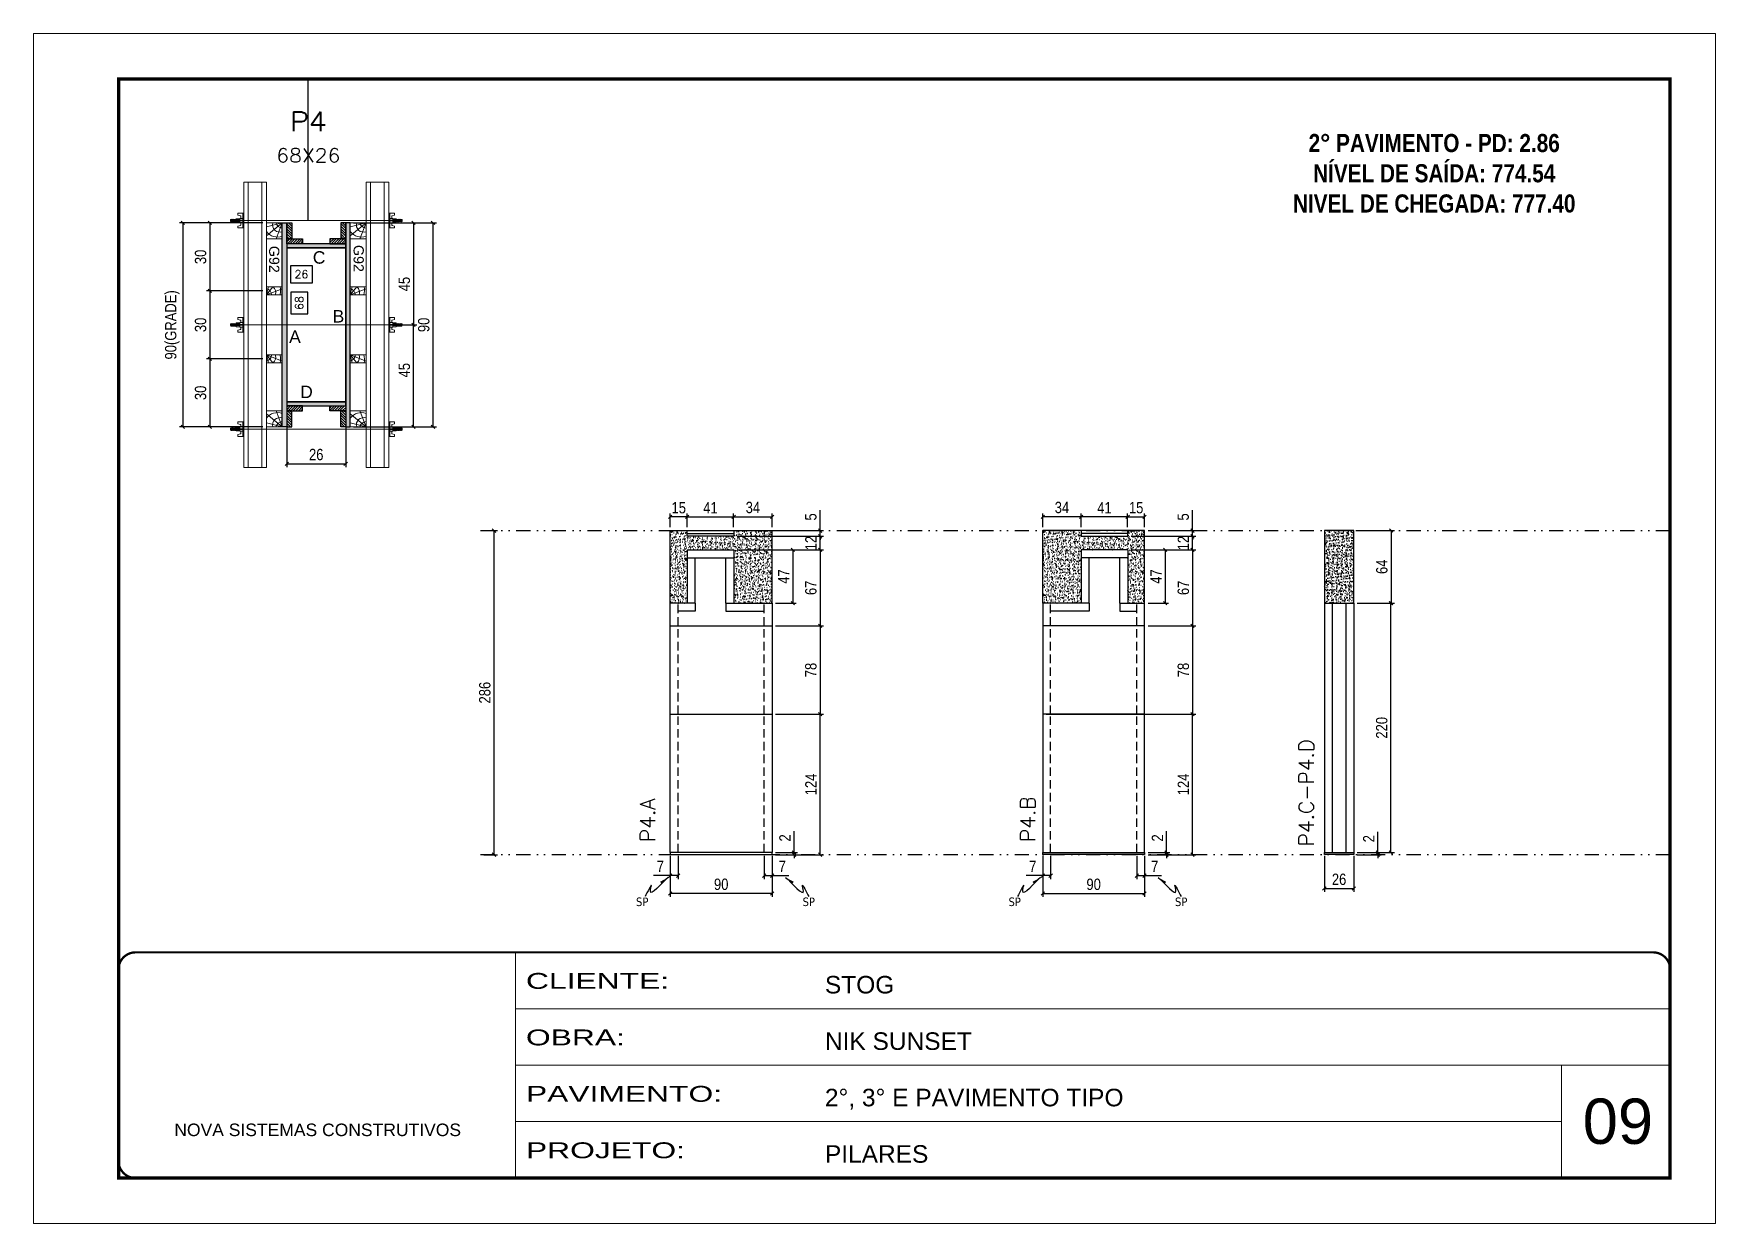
# Model space of a CAD drawing. Extents: x 808 to 7089, y -98 to 17032.
# Drawn here: x 808 to 2293, y 13685 to 14735 of the extents above; entities that cross this region are included whole.
import ezdxf
from ezdxf.enums import TextEntityAlignment as Align

# ---------------------------------------------------------------- set-up
doc = ezdxf.new("R2010")
doc.units = 0
for name, pattern in [('CONTINUO', [0]), ('DASHED', [0.75, 0.5, -0.25]), ('DIVIDE2', [0.625, 0.25, -0.125, 0, -0.125, 0, -0.125]), ('HIDDEN', [0.375, 0.25, -0.125])]:
    doc.linetypes.add(name, pattern=pattern)
for name, color, linetype, lineweight in [('CARIMBO', 255, 'Continuous', 9), ('Folhas', 255, 'Continuous', 9), ('Hachura', 251, 'Continuous', 9), ('Madeira', 126, 'Continuous', 18), ('Perfil Metálico', 224, 'Continuous', 18), ('SARRAFO DE PRESSAO', 251, 'DASHED', 9), ('Texto Seção', 7, 'Continuous', 15)]:
    doc.layers.add(name, color=color, linetype=linetype, lineweight=lineweight)
for name, color, linetype in [('CHAPA', 1, 'Continuous'), ('COTA', 241, 'Continuous'), ('Cota Seção (2x)', 241, 'Continuous'), ('MEIO_PONT', 93, 'Continuous'), ('NOMENCLATURA', 7, 'Continuous'), ('Nível', 160, 'Continuous'), ('Painéis', 200, 'Continuous'), ('SARR_2.2x7', 40, 'Continuous'), ('SARR_EDITAR', 141, 'Continuous'), ('SARRAFO', 251, 'Continuous'), ('Sarrafo de Pressão', 42, 'HIDDEN'), ('texto', 7, 'Continuous'), ('Texto de Titulo', 7, 'Continuous'), ('Texto Qtd Sarr', 242, 'Continuous'), ('TEXTO_GERAL', 7, 'Continuous')]:
    doc.layers.add(name, color=color, linetype=linetype)
doc.styles.add('ARIAL', font='arial.ttf')
doc.styles.add('COTA TECNICA', font='techl___.ttf', dxfattribs={"height": 10})
doc.styles.add('COTA TECNICA 2X', font='techl___.ttf', dxfattribs={"height": 10})
doc.styles.add('COTA TECNICA-50', font='techl___.ttf', dxfattribs={"height": 10})
doc.styles.add('REGUA-120', font='ROMANS.shx', dxfattribs={"height": 15})
doc.styles.add('ROMANC', font='techb___.ttf', dxfattribs={"height": 2.5})
doc.styles.add('ROMANS', font='romans.shx')
doc.styles.add('SANSSERIF', font='sas_____.pfb')
doc.styles.get("Standard").update_dxf_attribs({"font": 'arial.ttf'})
doc.styles.add('Tecnologia', font='')
doc.styles.get('Tecnologia').set_extended_font_data('Forgotten Futurist')
doc.dimstyles.new('COTA PAINEL-50', dxfattribs={"dimtxt": 10, "dimasz": 3, "dimexe": 3, "dimexo": 3, "dimgap": 3, "dimtad": 1, "dimdec": 1, "dimzin": 12, "dimdsep": 46, "dimtxsty": 'COTA TECNICA-50', "dimblk1": 'OBLIQUE', "dimblk2": 'OBLIQUE', "dimsah": 1, "dimcen": 0.9, "dimclrd": 4, "dimclre": 4, "dimclrt": 240, "dimadec": 1, "dimazin": 3, "dimtfac": 1, "dimtdec": 1, "dimtmove": 0, "dimatfit": 3, "dimfxl": 1, "dimtolj": 1, "dimtzin": 12, "dimarcsym": 0})
doc.dimstyles.new('PAINEL', dxfattribs={"dimtxt": 10, "dimasz": 3, "dimexe": 3, "dimexo": 3, "dimgap": 3, "dimtad": 1, "dimdec": 1, "dimzin": 12, "dimdsep": 46, "dimtxsty": 'COTA TECNICA', "dimblk1": 'OBLIQUE', "dimblk2": 'OBLIQUE', "dimsah": 1, "dimcen": 0.9, "dimclrd": 4, "dimclre": 4, "dimclrt": 240, "dimadec": 1, "dimazin": 3, "dimtfac": 1, "dimtdec": 1, "dimtmove": 0, "dimatfit": 3, "dimfxl": 1, "dimtolj": 1, "dimtzin": 12, "dimarcsym": 0})
doc.dimstyles.new('SECAO PILAR', dxfattribs={"dimtxt": 10, "dimasz": 3, "dimexe": 3, "dimexo": 3, "dimgap": 3, "dimtad": 1, "dimdec": 1, "dimlfac": 0.5, "dimzin": 12, "dimdsep": 46, "dimtxsty": 'COTA TECNICA 2X', "dimblk1": 'OBLIQUE', "dimblk2": 'OBLIQUE', "dimsah": 1, "dimcen": 0.9, "dimclrd": 256, "dimclre": 256, "dimclrt": 256, "dimadec": 1, "dimazin": 3, "dimtfac": 1, "dimtdec": 1, "dimtmove": 0, "dimatfit": 3, "dimfxl": 1, "dimtolj": 1, "dimtzin": 12, "dimarcsym": 0})
doc.dimstyles.new('SECÇÃO 2', dxfattribs={"dimtxt": 7, "dimasz": 6, "dimexe": 0.18, "dimexo": 2, "dimgap": -4, "dimtad": 3, "dimdec": 1, "dimlfac": 0.5, "dimzin": 12, "dimdsep": 46, "dimtxsty": 'ROMANS', "dimblk": 'ARCHTICK', "dimcen": 0.09, "dimse1": 1, "dimse2": 1, "dimsd1": 1, "dimsd2": 1, "dimclrd": 180, "dimclre": 5, "dimclrt": 1, "dimadec": 0, "dimazin": 3, "dimtfac": 1, "dimtdec": 1, "dimtofl": 0, "dimtmove": 0, "dimatfit": 3, "dimldrblk": 'ARCHTICK', "dimfxl": 1, "dimtolj": 1, "dimtzin": 0, "dimarcsym": 0})
doc.dimstyles.get("Standard").update_dxf_attribs({"dimtxt": 0.18, "dimasz": 0.18, "dimexe": 0.18, "dimexo": 0.0625, "dimgap": 0.09, "dimtad": 0, "dimtih": 1, "dimtoh": 1, "dimdec": 4, "dimzin": 0, "dimdsep": 46, "dimtxsty": 'Standard', "dimcen": 0.09, "dimadec": 0, "dimazin": 0, "dimtfac": 1, "dimtdec": 4, "dimtofl": 0, "dimtmove": 0, "dimatfit": 3, "dimfxl": 1, "dimtolj": 1, "dimtzin": 0, "dimarcsym": 0})

msp = doc.modelspace()

# ---------------------------------------------------------------- texts
at = {"layer": 'CARIMBO', "style": 'ARIAL'}
msp.add_text('09', height=40, dxfattribs=at).set_placement((2176.03, 13755.47))
at = {"layer": 'NOMENCLATURA', "color": 2, "insert": (2044.91, 14673.47), "char_height": 16, "attachment_point": 2, "style": 'ROMANC'}
msp.add_mtext_dynamic_manual_height_columns('\\P2° PAVIMENTO - PD: 2.86\\PNÍVEL DE SAÍDA: 774.54\\PNIVEL DE CHEGADA: 777.40', width=328.3607, gutter_width=1, heights=[0], dxfattribs=at)
at = {"layer": 'texto', "color": 0, "char_height": 7.5, "attachment_point": 5}
for insert in [(1345.57, 13969.06), (1492.59, 13969.06), (1674.45, 13969.06), (1821.47, 13969.06)]:
    msp.add_mtext('{\\fTahoma|b0|i0|c0|p34;\\C4;SP}', dxfattribs=dict(at, insert=insert))
at = {"layer": 'Texto Seção', "char_height": 13, "width": 285.3299, "attachment_point": 7, "rotation": 90, "style": 'REGUA-120'}
for s, insert in [('P4.C-P4.D', (1938.46, 14018.15)), ('P4.A', (1356.88, 14021.99)), ('P4.B', (1692.54, 14021.99))]:
    msp.add_mtext(s, dxfattribs=dict(at, insert=insert))
at = {"layer": 'TEXTO_GERAL', "color": 0, "linetype": 'Continuous', "style": 'SANSSERIF'}
for p in [(1020.63, 14548.05), (1095.18, 14548.81)]:
    msp.add_text('G92', height=9, rotation=270, dxfattribs=at).set_placement(p, align=Align.MIDDLE_LEFT)
at = {"layer": 'TEXTO_GERAL', "style": 'ARIAL'}
for s, p in [('C', (1060.23, 14537.8)), ('B', (1077.33, 14485.88)), ('A', (1038.91, 14467.91)), ('D', (1049.11, 14419.15))]:
    msp.add_text(s, height=11, dxfattribs=at).set_placement(p, align=Align.MIDDLE_CENTER)

# ---------------------------------------------------------------- blocks, each defined once
blk = doc.blocks.new('9999999999')
at = {"color": 30, "linetype": 'CONTINUO'}
for p, q in [((98564.6, 34230.2), (98564.6, 34429.4)), ((98564.6, 34379.6), (99584, 34379.6)), ((98564.6, 34329.8), (99488, 34329.8)), ((99584, 34329.8), (99488, 34329.8)), ((99488, 34329.8), (99488, 34230.2)), ((98564.6, 34280), (99488, 34280))]:
    blk.add_line(p, q, dxfattribs=at)
at = {"color": 30, "linetype": 'CONTINUO', "const_width": 2}
blk.add_lwpolyline([(99584, 34230.2), (99584, 34414.4, 0.414214), (99569, 34429.4), (98229, 34429.4, 0.414214), (98214, 34414.4), (98214, 34245.2, 0.414214), (98229, 34230.2), (99584, 34230.2)], format="xyb", dxfattribs=at)
at = {"layer": 'Folhas'}
blk.add_lwpolyline([(98139, 34190.2), (99624, 34190.2), (99624, 35240.2), (98139, 35240.2)], close=True, dxfattribs=at)
at = {"layer": 'Folhas', "color": 30, "const_width": 3}
blk.add_lwpolyline([(98214, 34230.2), (99584, 34230.2), (99584, 35200.2), (98214, 35200.2)], close=True, dxfattribs=at)
at = {"color": 7, "linetype": 'Continuous', "ltscale": 5, "style": 'ARIAL'}
for s, height, p in [('STOG', 15.48, (98837.7, 34393.1)), ('NIK SUNSET', 15.48, (98837.7, 34343.3)), ('2°, 3° E PAVIMENTO TIPO', 15.483, (98837.7, 34293.5)), ('NOVA SISTEMAS CONSTRUTIVOS', 11.059, (98263.2, 34267.2)), ('PILARES', 15.48, (98837.7, 34243.7))]:
    blk.add_text(s, height=height, dxfattribs=at).set_placement(p)
at = {"layer": 'Folhas', "color": 7, "style": 'Tecnologia', "width": 1.5}
for s, p in [('CLIENTE:', (98573.7, 34397.2)), ('OBRA:', (98573.7, 34347.3)), ('PAVIMENTO:', (98573.7, 34297.5)), ('PROJETO:', (98573.7, 34247.7))]:
    blk.add_text(s, height=14, dxfattribs=at).set_placement(p)
blk = doc.blocks.new('titulo1')
at = {"layer": 'Defpoints', "color": 252, "linetype": 'HIDDEN', "ltscale": 2}
blk.add_line((0, 0), (0, 125), dxfattribs=at)
at = {"layer": 'Defpoints', "style": 'ROMANS', "oblique": 15}
blk.add_attdef('FOLHA', text='', height=10, dxfattribs=at).set_placement((0, 15.6), align=Align.MIDDLE_CENTER)
at = {"layer": 'Texto Qtd Sarr', "color": 3, "style": 'ROMANS', "oblique": 15}
for tag, height, p in [('TITULO', 17, (0, 71.4)), ('SEÇÃO', 12, (0, 41.5))]:
    blk.add_attdef(tag, text='', height=height, dxfattribs=at).set_placement(p, align=Align.MIDDLE_CENTER)
blk = doc.blocks.new('*D1543')
at = {"layer": 'Cota Seção (2x)', "color": 180, "lineweight": -2, "transparency": 16777216}
for p, q in [((1050.2, 14507.1), (1035.2, 14507.1)), ((1035.2, 14507.1), (1035.2, 14488.1)), ((1050.2, 14488.1), (1050.2, 14507.1)), ((1035.2, 14488.1), (1050.2, 14488.1))]:
    blk.add_line(p, q, dxfattribs=at)
at = {"layer": 'Defpoints', "color": 0, "transparency": 16777216}
for p in [(1031.7, 14546.3), (1031.7, 14410.3), (1054.2, 14410.3)]:
    blk.add_point(p, dxfattribs=at)
at = {"layer": 'Cota Seção (2x)', "color": 1, "transparency": 16777216, "insert": (1042.7, 14497.6), "char_height": 7, "attachment_point": 5, "rotation": 90, "style": 'ROMANS'}
blk.add_mtext('\\A1;68', dxfattribs=at)
blk = doc.blocks.new('_ArchTick')
at = {"color": 0, "linetype": 'ByBlock', "const_width": 0.15}
blk.add_lwpolyline([(-0.5, -0.5), (0.5, 0.5)], dxfattribs=at)
blk = doc.blocks.new('*D1544')
at = {"layer": 'Cota Seção (2x)', "color": 180, "lineweight": -2, "transparency": 16777216}
for p, q in [((1054.3, 14530.5), (1035, 14530.5)), ((1035, 14530.5), (1035, 14515.5)), ((1054.3, 14515.5), (1054.3, 14530.5)), ((1035, 14515.5), (1054.3, 14515.5))]:
    blk.add_line(p, q, dxfattribs=at)
at = {"layer": 'Defpoints', "color": 0, "transparency": 16777216}
for p in [(1031.7, 14546.3), (1083.7, 14546.3), (1083.7, 14511.5)]:
    blk.add_point(p, dxfattribs=at)
at = {"layer": 'Cota Seção (2x)', "color": 1, "transparency": 16777216, "insert": (1044.6, 14523), "char_height": 7, "attachment_point": 5, "style": 'ROMANS'}
blk.add_mtext('\\A1;26', dxfattribs=at)
blk = doc.blocks.new('_Oblique')
at = {"color": 0, "linetype": 'ByBlock', "lineweight": -2}
blk.add_line((-0.5, -0.5), (0.5, 0.5), dxfattribs=at)
blk = doc.blocks.new('*D2064')
at = {"layer": 'Cota Seção (2x)', "lineweight": -2, "transparency": 16777216}
for p, q in [((1031.7, 14403.7), (1031.7, 14352.7)), ((1083.7, 14403.7), (1083.7, 14352.7)), ((1031.7, 14355.7), (1083.7, 14355.7))]:
    blk.add_line(p, q, dxfattribs=at)
at = {"layer": 'Defpoints', "color": 0, "transparency": 16777216}
for p in [(1031.7, 14406.7), (1083.7, 14406.7), (1083.7, 14355.7)]:
    blk.add_point(p, dxfattribs=at)
at = {"layer": 'Cota Seção (2x)', "lineweight": -2, "transparency": 16777216, "xscale": 3, "yscale": 3, "zscale": 3, "rotation": 180}
blk.add_blockref('_Oblique', (1031.7, 14355.7), dxfattribs=at)
at = {"layer": 'Cota Seção (2x)', "lineweight": -2, "transparency": 16777216, "xscale": 3, "yscale": 3, "zscale": 3}
blk.add_blockref('_Oblique', (1083.7, 14355.7), dxfattribs=at)
at = {"layer": 'Cota Seção (2x)', "transparency": 16777216, "insert": (1057.7, 14363.8), "char_height": 10, "attachment_point": 5, "style": 'COTA TECNICA 2X'}
blk.add_mtext('\\A1;26', dxfattribs=at)
blk = doc.blocks.new('*D1545')
at = {"layer": 'Cota Seção (2x)', "lineweight": -2, "transparency": 16777216}
for p, q in [((1010.7, 14568.3), (936.9, 14568.3)), ((939.9, 14568.3), (939.9, 14388.3)), ((1010.7, 14388.3), (936.9, 14388.3))]:
    blk.add_line(p, q, dxfattribs=at)
at = {"layer": 'Defpoints', "color": 0, "transparency": 16777216}
for p in [(1013.7, 14568.3), (939.9, 14388.3), (1013.7, 14388.3)]:
    blk.add_point(p, dxfattribs=at)
at = {"layer": 'Cota Seção (2x)', "lineweight": -2, "transparency": 16777216, "xscale": 3, "yscale": 3, "zscale": 3}
for p, rotation in [((939.9, 14568.3), 90), ((939.9, 14388.3), 270)]:
    blk.add_blockref('_Oblique', p, dxfattribs=dict(at, rotation=rotation))
at = {"layer": 'Cota Seção (2x)', "transparency": 16777216, "insert": (930.7, 14478.3), "char_height": 10, "attachment_point": 5, "rotation": 90, "style": 'COTA TECNICA 2X'}
blk.add_mtext('\\A1;90(GRADE)', dxfattribs=at)
blk = doc.blocks.new('*D1546')
at = {"layer": 'Cota Seção (2x)', "lineweight": -2, "transparency": 16777216}
for p, q in [((1010.7, 14448.3), (960.8, 14448.3)), ((963.8, 14448.3), (963.8, 14388.3)), ((1010.7, 14388.3), (960.8, 14388.3))]:
    blk.add_line(p, q, dxfattribs=at)
at = {"layer": 'Defpoints', "color": 0, "transparency": 16777216}
for p in [(1013.7, 14448.3), (963.8, 14388.3), (1013.7, 14388.3)]:
    blk.add_point(p, dxfattribs=at)
at = {"layer": 'Cota Seção (2x)', "lineweight": -2, "transparency": 16777216, "xscale": 3, "yscale": 3, "zscale": 3}
for p, rotation in [((963.8, 14448.3), 90), ((963.8, 14388.3), 270)]:
    blk.add_blockref('_Oblique', p, dxfattribs=dict(at, rotation=rotation))
at = {"layer": 'Cota Seção (2x)', "transparency": 16777216, "insert": (955.6, 14418.3), "char_height": 10, "attachment_point": 5, "rotation": 90, "style": 'COTA TECNICA 2X'}
blk.add_mtext('\\A1;30', dxfattribs=at)
blk = doc.blocks.new('*D1547')
at = {"layer": 'Cota Seção (2x)', "lineweight": -2, "transparency": 16777216}
for p, q in [((1010.7, 14568.3), (960.8, 14568.3)), ((963.8, 14568.3), (963.8, 14508.3)), ((1010.7, 14508.3), (960.8, 14508.3))]:
    blk.add_line(p, q, dxfattribs=at)
at = {"layer": 'Defpoints', "color": 0, "transparency": 16777216}
for p in [(1013.7, 14568.3), (963.8, 14508.3), (1013.7, 14508.3)]:
    blk.add_point(p, dxfattribs=at)
at = {"layer": 'Cota Seção (2x)', "lineweight": -2, "transparency": 16777216, "xscale": 3, "yscale": 3, "zscale": 3}
for p, rotation in [((963.8, 14568.3), 90), ((963.8, 14508.3), 270)]:
    blk.add_blockref('_Oblique', p, dxfattribs=dict(at, rotation=rotation))
at = {"layer": 'Cota Seção (2x)', "transparency": 16777216, "insert": (955.6, 14538.3), "char_height": 10, "attachment_point": 5, "rotation": 90, "style": 'COTA TECNICA 2X'}
blk.add_mtext('\\A1;30', dxfattribs=at)
blk = doc.blocks.new('*D1548')
at = {"layer": 'Cota Seção (2x)', "lineweight": -2, "transparency": 16777216}
for p, q in [((1010.7, 14508.3), (960.8, 14508.3)), ((963.8, 14508.3), (963.8, 14448.3)), ((1010.7, 14448.3), (960.8, 14448.3))]:
    blk.add_line(p, q, dxfattribs=at)
at = {"layer": 'Defpoints', "color": 0, "transparency": 16777216}
for p in [(1013.7, 14508.3), (963.8, 14448.3), (1013.7, 14448.3)]:
    blk.add_point(p, dxfattribs=at)
at = {"layer": 'Cota Seção (2x)', "lineweight": -2, "transparency": 16777216, "xscale": 3, "yscale": 3, "zscale": 3}
for p, rotation in [((963.8, 14508.3), 90), ((963.8, 14448.3), 270)]:
    blk.add_blockref('_Oblique', p, dxfattribs=dict(at, rotation=rotation))
at = {"layer": 'Cota Seção (2x)', "transparency": 16777216, "insert": (955.6, 14478.3), "char_height": 10, "attachment_point": 5, "rotation": 90, "style": 'COTA TECNICA 2X'}
blk.add_mtext('\\A1;30', dxfattribs=at)
blk = doc.blocks.new('*D1549')
at = {"layer": 'Cota Seção (2x)', "lineweight": -2, "transparency": 16777216}
for p, q in [((1090.7, 14568.3), (1163.8, 14568.3)), ((1160.8, 14568.3), (1160.8, 14388.3)), ((1090.7, 14388.3), (1163.8, 14388.3))]:
    blk.add_line(p, q, dxfattribs=at)
at = {"layer": 'Defpoints', "color": 0, "transparency": 16777216}
for p in [(1087.7, 14568.3), (1087.7, 14388.3), (1160.8, 14388.3)]:
    blk.add_point(p, dxfattribs=at)
at = {"layer": 'Cota Seção (2x)', "lineweight": -2, "transparency": 16777216, "xscale": 3, "yscale": 3, "zscale": 3}
for p, rotation in [((1160.8, 14568.3), 90), ((1160.8, 14388.3), 270)]:
    blk.add_blockref('_Oblique', p, dxfattribs=dict(at, rotation=rotation))
at = {"layer": 'Cota Seção (2x)', "transparency": 16777216, "insert": (1152.7, 14478.3), "char_height": 10, "attachment_point": 5, "rotation": 90, "style": 'COTA TECNICA 2X'}
blk.add_mtext('\\A1;90', dxfattribs=at)
blk = doc.blocks.new('*D1550')
at = {"layer": 'Cota Seção (2x)', "lineweight": -2, "transparency": 16777216}
for p, q in [((1124.7, 14568.3), (1146.6, 14568.3)), ((1143.6, 14568.3), (1143.6, 14478.3)), ((1124.7, 14478.3), (1146.6, 14478.3))]:
    blk.add_line(p, q, dxfattribs=at)
at = {"layer": 'Defpoints', "color": 0, "transparency": 16777216}
for p in [(1121.7, 14568.3), (1121.7, 14478.3), (1143.6, 14478.3)]:
    blk.add_point(p, dxfattribs=at)
at = {"layer": 'Cota Seção (2x)', "lineweight": -2, "transparency": 16777216, "xscale": 3, "yscale": 3, "zscale": 3}
for p, rotation in [((1143.6, 14568.3), 90), ((1143.6, 14478.3), 270)]:
    blk.add_blockref('_Oblique', p, dxfattribs=dict(at, rotation=rotation))
at = {"layer": 'Cota Seção (2x)', "transparency": 16777216, "insert": (1135.5, 14514.3), "char_height": 10, "attachment_point": 5, "rotation": 90, "style": 'COTA TECNICA 2X'}
blk.add_mtext('\\A1;45', dxfattribs=at)
blk = doc.blocks.new('*D1551')
at = {"layer": 'Cota Seção (2x)', "lineweight": -2, "transparency": 16777216}
for p, q in [((1124.7, 14478.3), (1146.6, 14478.3)), ((1143.6, 14388.3), (1143.6, 14478.3)), ((1124.7, 14388.3), (1146.6, 14388.3))]:
    blk.add_line(p, q, dxfattribs=at)
at = {"layer": 'Defpoints', "color": 0, "transparency": 16777216}
for p in [(1121.7, 14478.3), (1143.6, 14478.3), (1121.7, 14388.3)]:
    blk.add_point(p, dxfattribs=at)
at = {"layer": 'Cota Seção (2x)', "lineweight": -2, "transparency": 16777216, "xscale": 3, "yscale": 3, "zscale": 3}
for p, rotation in [((1143.6, 14478.3), 90), ((1143.6, 14388.3), 270)]:
    blk.add_blockref('_Oblique', p, dxfattribs=dict(at, rotation=rotation))
at = {"layer": 'Cota Seção (2x)', "transparency": 16777216, "insert": (1135.5, 14438.3), "char_height": 10, "attachment_point": 5, "rotation": 90, "style": 'COTA TECNICA 2X'}
blk.add_mtext('\\A1;45', dxfattribs=at)
blk = doc.blocks.new('C')
at = {"layer": 'Hachura', "color": 0}
for p, q in [((0, 3.22), (0, -3.22)), ((0.45, 3.22), (0, 3.22)), ((0.46, 3.16), (0, 3.16)), ((0.46, 3.05), (0, 3.05)), ((0.46, 2.88), (0, 2.88)), ((0, 2.75), (0, -1.16)), ((0.46, 2.65), (0, 2.65)), ((0.46, 2.23), (0, 2.23)), ((0.46, 1.51), (0, 1.51)), ((0.39, 0.49), (0.17, 0.49)), ((0.45, -3.23), (0.45, 3.22)), ((0.45, 3.22), (2.58, 3.22)), ((1.74, 0.97), (0.45, 0.97)), ((1.45, 0.1), (0.45, 0.1)), ((1.35, 1.94), (1.35, 0.96)), ((2.58, 2.39), (1.47, 2.09)), ((1.74, -0.97), (1.74, 0.97)), ((1.74, 0.97), (1.74, 0.84)), ((1.74, 0.97), (1.74, 0.84)), ((1.74, 0.84), (3.35, 0.84)), ((3.35, 0.45), (1.74, 0.45)), ((2.58, 3.22), (2.58, 2.39)), ((3.32, 0.84), (3.32, -0.84)), ((3.35, 0.84), (3.35, -0.84)), ((3.68, 0.45), (3.35, 0.45)), ((3.84, -0.52), (3.35, 0.45)), ((3.35, 0.06), (3.67, -0.57)), ((3.68, 0.45), (4.16, -0.52)), ((3.72, 0.5), (4.25, -0.57)), ((4.37, -0.55), (3.83, 0.53)), ((4.15, 0.45), (3.93, 0.45)), ((4.42, -0.52), (3.93, 0.45)), ((4.15, 0.45), (4.26, 0.45)), ((4.26, 0.45), (4.74, -0.52)), ((4.3, 0.5), (4.83, -0.57)), ((4.95, -0.55), (4.41, 0.53)), ((4.51, 0.45), (4.84, 0.45)), ((5, -0.52), (4.51, 0.45)), ((4.84, 0.45), (5.32, -0.52)), ((4.88, 0.5), (5.41, -0.57)), ((5.53, -0.55), (4.99, 0.53)), ((5.58, -0.52), (5.09, 0.45)), ((5.42, 0.45), (5.09, 0.45)), ((5.58, -0.52), (5.09, 0.45)), ((5.42, 0.45), (5.74, -0.19)), ((5.46, 0.5), (5.74, -0.07)), ((5.74, 0.19), (5.57, 0.53)), ((5.74, 0.32), (5.68, 0.45)), ((5.68, 0.45), (5.74, 0.45)), ((5.74, 0.45), (5.9, 0.29)), ((5.74, 0.45), (5.74, -0.52)), ((5.9, -0.36), (5.9, 0.29)), ((0.45, 0), (0, 0)), ((0.46, -1.52), (0, -1.52)), ((0.46, -2.23), (0, -2.23)), ((0.46, -2.65), (0, -2.65)), ((0.46, -2.88), (0, -2.88)), ((0.46, -3.05), (0, -3.05)), ((0.46, -3.16), (0, -3.16)), ((0, -3.22), (2.57, -3.22)), ((0.08, -0.48), (0.29, -0.48)), ((0.29, -0.48), (0.4, -0.48)), ((0.45, 0), (0.45, -0.97)), ((0.45, -0.16), (1.45, -0.16)), ((0.45, -0.65), (0.45, -0.32)), ((0.45, -3.23), (0.45, -0.65)), ((0.45, -0.97), (1.74, -0.97)), ((1.35, -1.94), (1.35, -0.97)), ((2.58, -2.39), (1.47, -2.1)), ((3.35, -0.32), (1.74, -0.32)), ((3.35, -0.84), (1.74, -0.84)), ((2.58, -3.23), (2.58, -2.39)), ((3.35, -0.07), (3.58, -0.52)), ((3.35, -0.52), (3.58, -0.52)), ((3.84, -0.52), (4.16, -0.52)), ((4.42, -0.52), (4.74, -0.52)), ((4.63, -0.52), (4.74, -0.52)), ((5, -0.52), (5.32, -0.52)), ((5.58, -0.52), (5.74, -0.52)), ((5.74, -0.52), (5.9, -0.36)), ((5.74, -0.52), (5.74, -0.52))]:
    blk.add_line(p, q, dxfattribs=at)
for centre, radius, start, end in [((1.52, 1.94), 0.161, 104.74356, 180), ((1.44, -0.03), 0.129, 272.69497, 87.30503), ((3.81, 0.39), 0.143, 25.56881, 154.43119), ((4.39, 0.39), 0.143, 25.56881, 154.43119), ((4.97, 0.39), 0.143, 25.56881, 154.43119), ((5.55, 0.39), 0.143, 25.56881, 154.43119), ((0.17, -0.37), 0.174, 221.74404, 317.85924), ((1.52, -1.94), 0.161, 180, 255.25644), ((3.71, -0.4), 0.174, 222.14076, 318.25596), ((4.29, -0.4), 0.174, 222.14076, 318.25596), ((4.87, -0.4), 0.174, 222.14076, 318.25596), ((5.45, -0.4), 0.174, 222.14076, 318.25596), ((5.61, -0.4), 0.174, 317.85924, 318.25596)]:
    blk.add_arc(centre, radius, start, end, dxfattribs=at)
blk = doc.blocks.new('PONTALETE')
at = {"layer": 'Madeira'}
for q in [(2.71, 7), (7, 5.76), (7, 1.74)]:
    blk.add_line((0, 0), q, dxfattribs=at)
blk.add_lwpolyline([(0, 0), (7, 0), (7, 7), (0, 7)], close=True, dxfattribs=at)
for centre, radius, start, end in [((2.04, 0.06), 6.23, 37.28179, 109.09128), ((1.09, 0.9), 3.19, 343.60304, 109.98471), ((-0.21, -0.78), 3.09, 14.63219, 86.0383)]:
    blk.add_arc(centre, radius, start, end, dxfattribs=at)
blk = doc.blocks.new('MEIO PONTALETE')
at = {"layer": 'Madeira'}
for q in [(2.71, 7), (3.5, 2.88), (3.5, 0.87)]:
    blk.add_line((0, 0), q, dxfattribs=at)
blk.add_lwpolyline([(0, 0), (3.5, 0), (3.5, 7), (0, 7)], close=True, dxfattribs=at)
for centre, radius, start, end in [((2.04, 0.06), 6.23, 76.44987, 109.09128), ((1.09, 0.9), 3.19, 40.90626, 109.98471), ((-0.21, -0.78), 3.09, 14.63219, 86.0383)]:
    blk.add_arc(centre, radius, start, end, dxfattribs=at)
blk = doc.blocks.new('*D2012')
at = {"layer": 'COTA', "color": 4, "lineweight": -2, "transparency": 16777216}
for p, q in [((1205.8, 14296.7), (1217.7, 14296.7)), ((1214.7, 14010.7), (1214.7, 14296.7)), ((1205.8, 14010.7), (1217.7, 14010.7))]:
    blk.add_line(p, q, dxfattribs=at)
at = {"layer": 'Defpoints', "color": 0, "transparency": 16777216}
for p in [(1202.8, 14296.7), (1214.7, 14296.7), (1202.8, 14010.7)]:
    blk.add_point(p, dxfattribs=at)
at = {"layer": 'COTA', "color": 4, "lineweight": -2, "transparency": 16777216, "xscale": 3, "yscale": 3, "zscale": 3}
for p, rotation in [((1214.7, 14296.7), 90), ((1214.7, 14010.7), 270)]:
    blk.add_blockref('_Oblique', p, dxfattribs=dict(at, rotation=rotation))
at = {"layer": 'COTA', "color": 240, "transparency": 16777216, "insert": (1206.6, 14153.7), "char_height": 10, "attachment_point": 5, "rotation": 90, "style": 'COTA TECNICA-50'}
blk.add_mtext('\\A1;286', dxfattribs=at)
blk = doc.blocks.new('*D1386')
at = {"layer": 'COTA', "color": 4, "lineweight": -2, "transparency": 16777216}
for p, q in [((1370.3, 14009.7), (1370.3, 13973.4)), ((1460.3, 14009.7), (1460.3, 13973.4)), ((1460.3, 13976.4), (1370.3, 13976.4))]:
    blk.add_line(p, q, dxfattribs=at)
at = {"layer": 'Defpoints', "color": 0, "transparency": 16777216}
for p in [(1370.3, 14012.7), (1460.3, 14012.7), (1370.3, 13976.4)]:
    blk.add_point(p, dxfattribs=at)
at = {"layer": 'COTA', "color": 4, "lineweight": -2, "transparency": 16777216, "xscale": 3, "yscale": 3, "zscale": 3, "rotation": 180}
blk.add_blockref('_Oblique', (1370.3, 13976.4), dxfattribs=at)
at = {"layer": 'COTA', "color": 4, "lineweight": -2, "transparency": 16777216, "xscale": 3, "yscale": 3, "zscale": 3}
blk.add_blockref('_Oblique', (1460.3, 13976.4), dxfattribs=at)
at = {"layer": 'COTA', "color": 240, "transparency": 16777216, "insert": (1415.3, 13984.5), "char_height": 10, "attachment_point": 5, "style": 'COTA TECNICA'}
blk.add_mtext('\\A1;90', dxfattribs=at)
blk = doc.blocks.new('*D1387')
at = {"layer": 'COTA', "color": 4, "lineweight": -2, "transparency": 16777216}
for p, q in [((1453.3, 14009.7), (1453.3, 13989.2)), ((1460.3, 14007.7), (1460.3, 13989.2)), ((1453.3, 13992.2), (1460.3, 13992.2)), ((1460.3, 13992.2), (1475.1, 13992.2))]:
    blk.add_line(p, q, dxfattribs=at)
at = {"layer": 'Defpoints', "color": 0, "transparency": 16777216}
for p in [(1453.3, 14012.7), (1460.3, 14010.7), (1460.3, 13992.2)]:
    blk.add_point(p, dxfattribs=at)
at = {"layer": 'COTA', "color": 4, "lineweight": -2, "transparency": 16777216, "xscale": 3, "yscale": 3, "zscale": 3, "rotation": 180}
blk.add_blockref('_Oblique', (1453.3, 13992.2), dxfattribs=at)
at = {"layer": 'COTA', "color": 4, "lineweight": -2, "transparency": 16777216, "xscale": 3, "yscale": 3, "zscale": 3}
blk.add_blockref('_Oblique', (1460.3, 13992.2), dxfattribs=at)
at = {"layer": 'COTA', "color": 240, "transparency": 16777216, "insert": (1469.2, 14000.3), "char_height": 10, "attachment_point": 5, "style": 'COTA TECNICA-50'}
blk.add_mtext('\\A1;7', dxfattribs=at)
blk = doc.blocks.new('*D1388')
at = {"layer": 'COTA', "color": 4, "lineweight": -2, "transparency": 16777216}
for p, q in [((1370.3, 14007.7), (1370.3, 13989.2)), ((1377.3, 14009.7), (1377.3, 13989.2)), ((1370.3, 13992.2), (1355.6, 13992.2)), ((1377.3, 13992.2), (1370.3, 13992.2))]:
    blk.add_line(p, q, dxfattribs=at)
at = {"layer": 'Defpoints', "color": 0, "transparency": 16777216}
for p in [(1370.3, 14010.7), (1377.3, 14012.7), (1370.3, 13992.2)]:
    blk.add_point(p, dxfattribs=at)
at = {"layer": 'COTA', "color": 4, "lineweight": -2, "transparency": 16777216, "xscale": 3, "yscale": 3, "zscale": 3, "rotation": 180}
blk.add_blockref('_Oblique', (1370.3, 13992.2), dxfattribs=at)
at = {"layer": 'COTA', "color": 4, "lineweight": -2, "transparency": 16777216, "xscale": 3, "yscale": 3, "zscale": 3}
blk.add_blockref('_Oblique', (1377.3, 13992.2), dxfattribs=at)
at = {"layer": 'COTA', "color": 240, "transparency": 16777216, "insert": (1361.5, 14000.3), "char_height": 10, "attachment_point": 5, "style": 'COTA TECNICA-50'}
blk.add_mtext('\\A1;7', dxfattribs=at)
blk = doc.blocks.new('*D1389')
at = {"layer": 'COTA', "color": 4, "linetype": 'ByBlock', "lineweight": -2, "transparency": 16777216}
for p, q in [((1463.3, 14134.7), (1505.6, 14134.7)), ((1502.6, 14010.7), (1502.6, 14134.7)), ((1463.3, 14010.7), (1505.6, 14010.7))]:
    blk.add_line(p, q, dxfattribs=at)
at = {"layer": 'Defpoints', "color": 0, "linetype": 'ByBlock', "transparency": 16777216}
for p in [(1460.3, 14134.7), (1502.6, 14134.7), (1460.3, 14010.7)]:
    blk.add_point(p, dxfattribs=at)
at = {"layer": 'COTA', "color": 4, "linetype": 'ByBlock', "lineweight": -2, "transparency": 16777216, "xscale": 3, "yscale": 3, "zscale": 3}
for p, rotation in [((1502.6, 14134.7), 90), ((1502.6, 14010.7), 270)]:
    blk.add_blockref('_Oblique', p, dxfattribs=dict(at, rotation=rotation))
at = {"layer": 'COTA', "color": 240, "linetype": 'ByBlock', "transparency": 16777216, "insert": (1494.5, 14072.7), "char_height": 10, "attachment_point": 5, "rotation": 90, "style": 'COTA TECNICA'}
blk.add_mtext('\\A1;124', dxfattribs=at)
blk = doc.blocks.new('*D1390')
at = {"layer": 'COTA', "color": 4, "lineweight": -2, "transparency": 16777216}
for p, q in [((1479.6, 14012.7), (1479.6, 14031.5)), ((1463.3, 14012.7), (1482.6, 14012.7)), ((1463.3, 14010.7), (1482.6, 14010.7)), ((1479.6, 14010.7), (1479.6, 14012.7)), ((1479.6, 14010.7), (1479.6, 14007.7))]:
    blk.add_line(p, q, dxfattribs=at)
at = {"layer": 'Defpoints', "color": 0, "transparency": 16777216}
for p in [(1460.3, 14012.7), (1460.3, 14010.7), (1479.6, 14010.7)]:
    blk.add_point(p, dxfattribs=at)
at = {"layer": 'COTA', "color": 4, "lineweight": -2, "transparency": 16777216, "xscale": 3, "yscale": 3, "zscale": 3}
for p, rotation in [((1479.6, 14012.7), 270), ((1479.6, 14010.7), 90)]:
    blk.add_blockref('_Oblique', p, dxfattribs=dict(at, rotation=rotation))
at = {"layer": 'COTA', "color": 240, "transparency": 16777216, "insert": (1471.6, 14025.5), "char_height": 10, "attachment_point": 5, "rotation": 90, "style": 'COTA TECNICA-50'}
blk.add_mtext('\\A1;2', dxfattribs=at)
blk = doc.blocks.new('*D1391')
at = {"layer": 'COTA', "color": 4, "linetype": 'ByBlock', "lineweight": -2, "transparency": 16777216}
for p, q in [((1463.3, 14134.7), (1505.6, 14134.7)), ((1502.6, 14010.7), (1502.6, 14134.7)), ((1463.3, 14010.7), (1505.6, 14010.7))]:
    blk.add_line(p, q, dxfattribs=at)
at = {"layer": 'Defpoints', "color": 0, "linetype": 'ByBlock', "transparency": 16777216}
for p in [(1460.3, 14134.7), (1502.6, 14134.7), (1460.3, 14010.7)]:
    blk.add_point(p, dxfattribs=at)
at = {"layer": 'COTA', "color": 4, "linetype": 'ByBlock', "lineweight": -2, "transparency": 16777216, "xscale": 3, "yscale": 3, "zscale": 3}
for p, rotation in [((1502.6, 14134.7), 90), ((1502.6, 14010.7), 270)]:
    blk.add_blockref('_Oblique', p, dxfattribs=dict(at, rotation=rotation))
at = {"layer": 'COTA', "color": 240, "linetype": 'ByBlock', "transparency": 16777216, "insert": (1494.5, 14072.7), "char_height": 10, "attachment_point": 5, "rotation": 90, "style": 'COTA TECNICA'}
blk.add_mtext('\\A1;124', dxfattribs=at)
blk = doc.blocks.new('*D1392')
at = {"layer": 'COTA', "color": 4, "lineweight": -2, "transparency": 16777216}
for p, q in [((1426.3, 14299.7), (1426.3, 14311.8)), ((1426.3, 14308.8), (1460.3, 14308.8)), ((1460.3, 14299.7), (1460.3, 14311.8))]:
    blk.add_line(p, q, dxfattribs=at)
at = {"layer": 'Defpoints', "color": 0, "transparency": 16777216}
for p in [(1460.3, 14308.8), (1426.3, 14296.7), (1460.3, 14296.7)]:
    blk.add_point(p, dxfattribs=at)
at = {"layer": 'COTA', "color": 4, "lineweight": -2, "transparency": 16777216, "xscale": 3, "yscale": 3, "zscale": 3, "rotation": 180}
blk.add_blockref('_Oblique', (1426.3, 14308.8), dxfattribs=at)
at = {"layer": 'COTA', "color": 4, "lineweight": -2, "transparency": 16777216, "xscale": 3, "yscale": 3, "zscale": 3}
blk.add_blockref('_Oblique', (1460.3, 14308.8), dxfattribs=at)
at = {"layer": 'COTA', "color": 240, "transparency": 16777216, "insert": (1443.3, 14317.1), "char_height": 10, "attachment_point": 5, "style": 'COTA TECNICA-50'}
blk.add_mtext('\\A1;34', dxfattribs=at)
blk = doc.blocks.new('*D1393')
at = {"layer": 'COTA', "color": 4, "lineweight": -2, "transparency": 16777216}
for p, q in [((1947.9, 14009.7), (1947.9, 13977.8)), ((1973.9, 14009.7), (1973.9, 13977.8)), ((1947.9, 13980.8), (1973.9, 13980.8))]:
    blk.add_line(p, q, dxfattribs=at)
at = {"layer": 'Defpoints', "color": 0, "transparency": 16777216}
for p in [(1947.9, 14012.7), (1973.9, 14012.7), (1973.9, 13980.8)]:
    blk.add_point(p, dxfattribs=at)
at = {"layer": 'COTA', "color": 4, "lineweight": -2, "transparency": 16777216, "xscale": 3, "yscale": 3, "zscale": 3, "rotation": 180}
blk.add_blockref('_Oblique', (1947.9, 13980.8), dxfattribs=at)
at = {"layer": 'COTA', "color": 4, "lineweight": -2, "transparency": 16777216, "xscale": 3, "yscale": 3, "zscale": 3}
blk.add_blockref('_Oblique', (1973.9, 13980.8), dxfattribs=at)
at = {"layer": 'COTA', "color": 240, "transparency": 16777216, "insert": (1960.9, 13988.9), "char_height": 10, "attachment_point": 5, "style": 'COTA TECNICA'}
blk.add_mtext('\\A1;26', dxfattribs=at)
blk = doc.blocks.new('*D1394')
at = {"layer": 'COTA', "color": 4, "lineweight": -2, "transparency": 16777216}
for p, q in [((1976.9, 14232.7), (2009.7, 14232.7)), ((2006.7, 14012.7), (2006.7, 14232.7)), ((1976.9, 14012.7), (2009.7, 14012.7))]:
    blk.add_line(p, q, dxfattribs=at)
at = {"layer": 'Defpoints', "color": 0, "transparency": 16777216}
for p in [(1973.9, 14232.7), (2006.7, 14232.7), (1973.9, 14012.7)]:
    blk.add_point(p, dxfattribs=at)
at = {"layer": 'COTA', "color": 4, "lineweight": -2, "transparency": 16777216, "xscale": 3, "yscale": 3, "zscale": 3}
for p, rotation in [((2006.7, 14232.7), 90), ((2006.7, 14012.7), 270)]:
    blk.add_blockref('_Oblique', p, dxfattribs=dict(at, rotation=rotation))
at = {"layer": 'COTA', "color": 240, "transparency": 16777216, "insert": (1998.6, 14122.7), "char_height": 10, "attachment_point": 5, "rotation": 90, "style": 'COTA TECNICA'}
blk.add_mtext('\\A1;220', dxfattribs=at)
blk = doc.blocks.new('*D1395')
at = {"layer": 'COTA', "color": 4, "lineweight": -2, "transparency": 16777216}
for p, q in [((1995.1, 14012.7), (1995.1, 14030.9)), ((1976.9, 14012.7), (1998.1, 14012.7)), ((1976.9, 14010.7), (1998.1, 14010.7)), ((1995.1, 14010.7), (1995.1, 14012.7)), ((1995.1, 14010.7), (1995.1, 14007.7))]:
    blk.add_line(p, q, dxfattribs=at)
at = {"layer": 'Defpoints', "color": 0, "transparency": 16777216}
for p in [(1973.9, 14012.7), (1973.9, 14010.7), (1995.1, 14012.7)]:
    blk.add_point(p, dxfattribs=at)
at = {"layer": 'COTA', "color": 4, "lineweight": -2, "transparency": 16777216, "xscale": 3, "yscale": 3, "zscale": 3}
for p, rotation in [((1995.1, 14012.7), 270), ((1995.1, 14010.7), 90)]:
    blk.add_blockref('_Oblique', p, dxfattribs=dict(at, rotation=rotation))
at = {"layer": 'COTA', "color": 240, "transparency": 16777216, "insert": (1987.1, 14024.8), "char_height": 10, "attachment_point": 5, "rotation": 90, "style": 'COTA TECNICA-50'}
blk.add_mtext('\\A1;2', dxfattribs=at)
blk = doc.blocks.new('*D1396')
at = {"layer": 'COTA', "color": 4, "lineweight": -2, "transparency": 16777216}
for p, q in [((1429.3, 14279.7), (1505.6, 14279.7)), ((1502.6, 14279.7), (1502.6, 14212.7)), ((1463.3, 14212.7), (1505.6, 14212.7))]:
    blk.add_line(p, q, dxfattribs=at)
at = {"layer": 'Defpoints', "color": 0, "transparency": 16777216}
for p in [(1426.3, 14279.7), (1460.3, 14212.7), (1502.6, 14212.7)]:
    blk.add_point(p, dxfattribs=at)
at = {"layer": 'COTA', "color": 4, "lineweight": -2, "transparency": 16777216, "xscale": 3, "yscale": 3, "zscale": 3}
for p, rotation in [((1502.6, 14279.7), 90), ((1502.6, 14212.7), 270)]:
    blk.add_blockref('_Oblique', p, dxfattribs=dict(at, rotation=rotation))
at = {"layer": 'COTA', "color": 240, "transparency": 16777216, "insert": (1494.5, 14246.2), "char_height": 10, "attachment_point": 5, "rotation": 90, "style": 'COTA TECNICA'}
blk.add_mtext('\\A1;67', dxfattribs=at)
blk = doc.blocks.new('*D2013')
at = {"layer": 'COTA', "color": 4, "lineweight": -2, "transparency": 16777216}
for p, q in [((1463.3, 14212.7), (1505.6, 14212.7)), ((1502.6, 14212.7), (1502.6, 14134.7)), ((1463.3, 14134.7), (1505.6, 14134.7))]:
    blk.add_line(p, q, dxfattribs=at)
at = {"layer": 'Defpoints', "color": 0, "transparency": 16777216}
for p in [(1460.3, 14212.7), (1460.3, 14134.7), (1502.6, 14134.7)]:
    blk.add_point(p, dxfattribs=at)
at = {"layer": 'COTA', "color": 4, "lineweight": -2, "transparency": 16777216, "xscale": 3, "yscale": 3, "zscale": 3}
for p, rotation in [((1502.6, 14212.7), 90), ((1502.6, 14134.7), 270)]:
    blk.add_blockref('_Oblique', p, dxfattribs=dict(at, rotation=rotation))
at = {"layer": 'COTA', "color": 240, "transparency": 16777216, "insert": (1494.5, 14173.7), "char_height": 10, "attachment_point": 5, "rotation": 90, "style": 'COTA TECNICA'}
blk.add_mtext('\\A1;78', dxfattribs=at)
blk = doc.blocks.new('*D2014')
at = {"layer": 'COTA', "color": 4, "lineweight": -2, "transparency": 16777216}
for p, q in [((1429.3, 14279.7), (1481.5, 14279.7)), ((1478.5, 14279.7), (1478.5, 14232.7)), ((1463.3, 14232.7), (1481.5, 14232.7))]:
    blk.add_line(p, q, dxfattribs=at)
at = {"layer": 'Defpoints', "color": 0, "transparency": 16777216}
for p in [(1426.3, 14279.7), (1460.3, 14232.7), (1478.5, 14232.7)]:
    blk.add_point(p, dxfattribs=at)
at = {"layer": 'COTA', "color": 4, "lineweight": -2, "transparency": 16777216, "xscale": 3, "yscale": 3, "zscale": 3}
for p, rotation in [((1478.5, 14279.7), 90), ((1478.5, 14232.7), 270)]:
    blk.add_blockref('_Oblique', p, dxfattribs=dict(at, rotation=rotation))
at = {"layer": 'COTA', "color": 240, "transparency": 16777216, "insert": (1470.5, 14256.2), "char_height": 10, "attachment_point": 5, "rotation": 90, "style": 'COTA TECNICA'}
blk.add_mtext('\\A1;47', dxfattribs=at)
blk = doc.blocks.new('*D1397')
at = {"layer": 'COTA', "color": 4, "lineweight": -2, "transparency": 16777216}
for p, q in [((1370.3, 14299.7), (1370.3, 14311.8)), ((1385.3, 14308.8), (1370.3, 14308.8)), ((1385.3, 14299.7), (1385.3, 14311.8))]:
    blk.add_line(p, q, dxfattribs=at)
at = {"layer": 'Defpoints', "color": 0, "transparency": 16777216}
for p in [(1370.3, 14308.8), (1370.3, 14296.7), (1385.3, 14296.7)]:
    blk.add_point(p, dxfattribs=at)
at = {"layer": 'COTA', "color": 4, "lineweight": -2, "transparency": 16777216, "xscale": 3, "yscale": 3, "zscale": 3, "rotation": 180}
blk.add_blockref('_Oblique', (1370.3, 14308.8), dxfattribs=at)
at = {"layer": 'COTA', "color": 4, "lineweight": -2, "transparency": 16777216, "xscale": 3, "yscale": 3, "zscale": 3}
blk.add_blockref('_Oblique', (1385.3, 14308.8), dxfattribs=at)
at = {"layer": 'COTA', "color": 240, "transparency": 16777216, "insert": (1377.8, 14316.9), "char_height": 10, "attachment_point": 5, "style": 'COTA TECNICA'}
blk.add_mtext('\\A1;15', dxfattribs=at)
blk = doc.blocks.new('*D2015')
at = {"layer": 'COTA', "color": 4, "lineweight": -2, "transparency": 16777216}
for p, q in [((1429.3, 14291.7), (1505.6, 14291.7)), ((1502.6, 14279.7), (1502.6, 14291.7)), ((1429.3, 14279.7), (1505.6, 14279.7))]:
    blk.add_line(p, q, dxfattribs=at)
at = {"layer": 'Defpoints', "color": 0, "transparency": 16777216}
for p in [(1426.3, 14291.7), (1502.6, 14291.7), (1426.3, 14279.7)]:
    blk.add_point(p, dxfattribs=at)
at = {"layer": 'COTA', "color": 4, "lineweight": -2, "transparency": 16777216, "xscale": 3, "yscale": 3, "zscale": 3}
for p, rotation in [((1502.6, 14291.7), 90), ((1502.6, 14279.7), 270)]:
    blk.add_blockref('_Oblique', p, dxfattribs=dict(at, rotation=rotation))
at = {"layer": 'COTA', "color": 240, "transparency": 16777216, "insert": (1494.5, 14285.7), "char_height": 10, "attachment_point": 5, "rotation": 90, "style": 'COTA TECNICA'}
blk.add_mtext('\\A1;12', dxfattribs=at)
blk = doc.blocks.new('*D2016')
at = {"layer": 'COTA', "color": 4, "lineweight": -2, "transparency": 16777216}
for p, q in [((1502.6, 14296.7), (1502.6, 14314.8)), ((1429.3, 14296.7), (1505.6, 14296.7)), ((1429.3, 14291.7), (1505.6, 14291.7)), ((1502.6, 14291.7), (1502.6, 14296.7)), ((1502.6, 14291.7), (1502.6, 14288.7))]:
    blk.add_line(p, q, dxfattribs=at)
at = {"layer": 'Defpoints', "color": 0, "transparency": 16777216}
for p in [(1426.3, 14296.7), (1426.3, 14291.7), (1502.6, 14296.7)]:
    blk.add_point(p, dxfattribs=at)
at = {"layer": 'COTA', "color": 4, "lineweight": -2, "transparency": 16777216, "xscale": 3, "yscale": 3, "zscale": 3}
for p, rotation in [((1502.6, 14296.7), 270), ((1502.6, 14291.7), 90)]:
    blk.add_blockref('_Oblique', p, dxfattribs=dict(at, rotation=rotation))
at = {"layer": 'COTA', "color": 240, "transparency": 16777216, "insert": (1494.5, 14308.8), "char_height": 10, "attachment_point": 5, "rotation": 90, "style": 'COTA TECNICA'}
blk.add_mtext('\\A1;5', dxfattribs=at)
blk = doc.blocks.new('*D2017')
at = {"layer": 'COTA', "color": 4, "lineweight": -2, "transparency": 16777216}
for p, q in [((1385.3, 14299.7), (1385.3, 14311.8)), ((1385.3, 14308.8), (1426.3, 14308.8)), ((1426.3, 14299.7), (1426.3, 14311.8))]:
    blk.add_line(p, q, dxfattribs=at)
at = {"layer": 'Defpoints', "color": 0, "transparency": 16777216}
for p in [(1426.3, 14308.8), (1385.3, 14296.7), (1426.3, 14296.7)]:
    blk.add_point(p, dxfattribs=at)
at = {"layer": 'COTA', "color": 4, "lineweight": -2, "transparency": 16777216, "xscale": 3, "yscale": 3, "zscale": 3, "rotation": 180}
blk.add_blockref('_Oblique', (1385.3, 14308.8), dxfattribs=at)
at = {"layer": 'COTA', "color": 4, "lineweight": -2, "transparency": 16777216, "xscale": 3, "yscale": 3, "zscale": 3}
blk.add_blockref('_Oblique', (1426.3, 14308.8), dxfattribs=at)
at = {"layer": 'COTA', "color": 240, "transparency": 16777216, "insert": (1405.8, 14316.9), "char_height": 10, "attachment_point": 5, "style": 'COTA TECNICA'}
blk.add_mtext('\\A1;41', dxfattribs=at)
blk = doc.blocks.new('*D2018')
at = {"layer": 'COTA', "color": 4, "linetype": 'ByBlock', "lineweight": -2, "transparency": 16777216}
for p, q in [((1976.9, 14296.8), (2009.8, 14296.8)), ((2006.8, 14296.8), (2006.8, 14232.7)), ((1976.9, 14232.7), (2009.8, 14232.7))]:
    blk.add_line(p, q, dxfattribs=at)
at = {"layer": 'Defpoints', "color": 0, "linetype": 'ByBlock', "transparency": 16777216}
for p in [(1973.9, 14296.8), (1973.9, 14232.7), (2006.8, 14232.7)]:
    blk.add_point(p, dxfattribs=at)
at = {"layer": 'COTA', "color": 4, "linetype": 'ByBlock', "lineweight": -2, "transparency": 16777216, "xscale": 3, "yscale": 3, "zscale": 3}
for p, rotation in [((2006.8, 14296.8), 90), ((2006.8, 14232.7), 270)]:
    blk.add_blockref('_Oblique', p, dxfattribs=dict(at, rotation=rotation))
at = {"layer": 'COTA', "color": 240, "linetype": 'ByBlock', "transparency": 16777216, "insert": (1998.7, 14264.8), "char_height": 10, "attachment_point": 5, "rotation": 90, "style": 'COTA TECNICA'}
blk.add_mtext('\\A1;64', dxfattribs=at)
blk = doc.blocks.new('*D1398')
at = {"layer": 'COTA', "color": 4, "lineweight": -2, "transparency": 16777216}
for p, q in [((1699.2, 14009.7), (1699.2, 13973.4)), ((1789.2, 14009.7), (1789.2, 13973.4)), ((1699.2, 13976.4), (1789.2, 13976.4))]:
    blk.add_line(p, q, dxfattribs=at)
at = {"layer": 'Defpoints', "color": 0, "transparency": 16777216}
for p in [(1699.2, 14012.7), (1789.2, 14012.7), (1789.2, 13976.4)]:
    blk.add_point(p, dxfattribs=at)
at = {"layer": 'COTA', "color": 4, "lineweight": -2, "transparency": 16777216, "xscale": 3, "yscale": 3, "zscale": 3, "rotation": 180}
blk.add_blockref('_Oblique', (1699.2, 13976.4), dxfattribs=at)
at = {"layer": 'COTA', "color": 4, "lineweight": -2, "transparency": 16777216, "xscale": 3, "yscale": 3, "zscale": 3}
blk.add_blockref('_Oblique', (1789.2, 13976.4), dxfattribs=at)
at = {"layer": 'COTA', "color": 240, "transparency": 16777216, "insert": (1744.2, 13984.5), "char_height": 10, "attachment_point": 5, "style": 'COTA TECNICA'}
blk.add_mtext('\\A1;90', dxfattribs=at)
blk = doc.blocks.new('*D1399')
at = {"layer": 'COTA', "color": 4, "lineweight": -2, "transparency": 16777216}
for p, q in [((1782.2, 14009.7), (1782.2, 13989.2)), ((1789.2, 14007.7), (1789.2, 13989.2)), ((1782.2, 13992.2), (1789.2, 13992.2)), ((1789.2, 13992.2), (1804, 13992.2))]:
    blk.add_line(p, q, dxfattribs=at)
at = {"layer": 'Defpoints', "color": 0, "transparency": 16777216}
for p in [(1782.2, 14012.7), (1789.2, 14010.7), (1789.2, 13992.2)]:
    blk.add_point(p, dxfattribs=at)
at = {"layer": 'COTA', "color": 4, "lineweight": -2, "transparency": 16777216, "xscale": 3, "yscale": 3, "zscale": 3, "rotation": 180}
blk.add_blockref('_Oblique', (1782.2, 13992.2), dxfattribs=at)
at = {"layer": 'COTA', "color": 4, "lineweight": -2, "transparency": 16777216, "xscale": 3, "yscale": 3, "zscale": 3}
blk.add_blockref('_Oblique', (1789.2, 13992.2), dxfattribs=at)
at = {"layer": 'COTA', "color": 240, "transparency": 16777216, "insert": (1798.1, 14000.3), "char_height": 10, "attachment_point": 5, "style": 'COTA TECNICA-50'}
blk.add_mtext('\\A1;7', dxfattribs=at)
blk = doc.blocks.new('*D1400')
at = {"layer": 'COTA', "color": 4, "lineweight": -2, "transparency": 16777216}
for p, q in [((1699.2, 14007.7), (1699.2, 13989.2)), ((1706.2, 14009.7), (1706.2, 13989.2)), ((1699.2, 13992.2), (1684.5, 13992.2)), ((1706.2, 13992.2), (1699.2, 13992.2))]:
    blk.add_line(p, q, dxfattribs=at)
at = {"layer": 'Defpoints', "color": 0, "transparency": 16777216}
for p in [(1699.2, 14010.7), (1706.2, 14012.7), (1699.2, 13992.2)]:
    blk.add_point(p, dxfattribs=at)
at = {"layer": 'COTA', "color": 4, "lineweight": -2, "transparency": 16777216, "xscale": 3, "yscale": 3, "zscale": 3, "rotation": 180}
blk.add_blockref('_Oblique', (1699.2, 13992.2), dxfattribs=at)
at = {"layer": 'COTA', "color": 4, "lineweight": -2, "transparency": 16777216, "xscale": 3, "yscale": 3, "zscale": 3}
blk.add_blockref('_Oblique', (1706.2, 13992.2), dxfattribs=at)
at = {"layer": 'COTA', "color": 240, "transparency": 16777216, "insert": (1690.4, 14000.3), "char_height": 10, "attachment_point": 5, "style": 'COTA TECNICA-50'}
blk.add_mtext('\\A1;7', dxfattribs=at)
blk = doc.blocks.new('*D1401')
at = {"layer": 'COTA', "color": 4, "linetype": 'ByBlock', "lineweight": -2, "transparency": 16777216}
for p, q in [((1792.2, 14134.7), (1834.5, 14134.7)), ((1831.5, 14010.7), (1831.5, 14134.7)), ((1792.2, 14010.7), (1834.5, 14010.7))]:
    blk.add_line(p, q, dxfattribs=at)
at = {"layer": 'Defpoints', "color": 0, "linetype": 'ByBlock', "transparency": 16777216}
for p in [(1789.2, 14134.7), (1831.5, 14134.7), (1789.2, 14010.7)]:
    blk.add_point(p, dxfattribs=at)
at = {"layer": 'COTA', "color": 4, "linetype": 'ByBlock', "lineweight": -2, "transparency": 16777216, "xscale": 3, "yscale": 3, "zscale": 3}
for p, rotation in [((1831.5, 14134.7), 90), ((1831.5, 14010.7), 270)]:
    blk.add_blockref('_Oblique', p, dxfattribs=dict(at, rotation=rotation))
at = {"layer": 'COTA', "color": 240, "linetype": 'ByBlock', "transparency": 16777216, "insert": (1823.4, 14072.7), "char_height": 10, "attachment_point": 5, "rotation": 90, "style": 'COTA TECNICA'}
blk.add_mtext('\\A1;124', dxfattribs=at)
blk = doc.blocks.new('*D1402')
at = {"layer": 'COTA', "color": 4, "lineweight": -2, "transparency": 16777216}
for p, q in [((1808.5, 14012.7), (1808.5, 14031.5)), ((1792.2, 14012.7), (1811.5, 14012.7)), ((1792.2, 14010.7), (1811.5, 14010.7)), ((1808.5, 14010.7), (1808.5, 14012.7)), ((1808.5, 14010.7), (1808.5, 14007.7))]:
    blk.add_line(p, q, dxfattribs=at)
at = {"layer": 'Defpoints', "color": 0, "transparency": 16777216}
for p in [(1789.2, 14012.7), (1789.2, 14010.7), (1808.5, 14010.7)]:
    blk.add_point(p, dxfattribs=at)
at = {"layer": 'COTA', "color": 4, "lineweight": -2, "transparency": 16777216, "xscale": 3, "yscale": 3, "zscale": 3}
for p, rotation in [((1808.5, 14012.7), 270), ((1808.5, 14010.7), 90)]:
    blk.add_blockref('_Oblique', p, dxfattribs=dict(at, rotation=rotation))
at = {"layer": 'COTA', "color": 240, "transparency": 16777216, "insert": (1800.5, 14025.5), "char_height": 10, "attachment_point": 5, "rotation": 90, "style": 'COTA TECNICA-50'}
blk.add_mtext('\\A1;2', dxfattribs=at)
blk = doc.blocks.new('*D1403')
at = {"layer": 'COTA', "color": 4, "linetype": 'ByBlock', "lineweight": -2, "transparency": 16777216}
for p, q in [((1792.2, 14134.7), (1834.5, 14134.7)), ((1831.5, 14010.7), (1831.5, 14134.7)), ((1792.2, 14010.7), (1834.5, 14010.7))]:
    blk.add_line(p, q, dxfattribs=at)
at = {"layer": 'Defpoints', "color": 0, "linetype": 'ByBlock', "transparency": 16777216}
for p in [(1789.2, 14134.7), (1831.5, 14134.7), (1789.2, 14010.7)]:
    blk.add_point(p, dxfattribs=at)
at = {"layer": 'COTA', "color": 4, "linetype": 'ByBlock', "lineweight": -2, "transparency": 16777216, "xscale": 3, "yscale": 3, "zscale": 3}
for p, rotation in [((1831.5, 14134.7), 90), ((1831.5, 14010.7), 270)]:
    blk.add_blockref('_Oblique', p, dxfattribs=dict(at, rotation=rotation))
at = {"layer": 'COTA', "color": 240, "linetype": 'ByBlock', "transparency": 16777216, "insert": (1823.4, 14072.7), "char_height": 10, "attachment_point": 5, "rotation": 90, "style": 'COTA TECNICA'}
blk.add_mtext('\\A1;124', dxfattribs=at)
blk = doc.blocks.new('*D1404')
at = {"layer": 'COTA', "color": 4, "lineweight": -2, "transparency": 16777216}
for p, q in [((1699.2, 14299.7), (1699.2, 14311.8)), ((1733.2, 14308.8), (1699.2, 14308.8)), ((1733.2, 14299.7), (1733.2, 14311.8))]:
    blk.add_line(p, q, dxfattribs=at)
at = {"layer": 'Defpoints', "color": 0, "transparency": 16777216}
for p in [(1699.2, 14308.8), (1699.2, 14296.7), (1733.2, 14296.7)]:
    blk.add_point(p, dxfattribs=at)
at = {"layer": 'COTA', "color": 4, "lineweight": -2, "transparency": 16777216, "xscale": 3, "yscale": 3, "zscale": 3, "rotation": 180}
blk.add_blockref('_Oblique', (1699.2, 14308.8), dxfattribs=at)
at = {"layer": 'COTA', "color": 4, "lineweight": -2, "transparency": 16777216, "xscale": 3, "yscale": 3, "zscale": 3}
blk.add_blockref('_Oblique', (1733.2, 14308.8), dxfattribs=at)
at = {"layer": 'COTA', "color": 240, "transparency": 16777216, "insert": (1716.2, 14317.1), "char_height": 10, "attachment_point": 5, "style": 'COTA TECNICA-50'}
blk.add_mtext('\\A1;34', dxfattribs=at)
blk = doc.blocks.new('*D1405')
at = {"layer": 'COTA', "color": 4, "lineweight": -2, "transparency": 16777216}
for p, q in [((1777.2, 14279.7), (1834.5, 14279.7)), ((1831.5, 14279.7), (1831.5, 14212.7)), ((1792.2, 14212.7), (1834.5, 14212.7))]:
    blk.add_line(p, q, dxfattribs=at)
at = {"layer": 'Defpoints', "color": 0, "transparency": 16777216}
for p in [(1774.2, 14279.7), (1789.2, 14212.7), (1831.5, 14212.7)]:
    blk.add_point(p, dxfattribs=at)
at = {"layer": 'COTA', "color": 4, "lineweight": -2, "transparency": 16777216, "xscale": 3, "yscale": 3, "zscale": 3}
for p, rotation in [((1831.5, 14279.7), 90), ((1831.5, 14212.7), 270)]:
    blk.add_blockref('_Oblique', p, dxfattribs=dict(at, rotation=rotation))
at = {"layer": 'COTA', "color": 240, "transparency": 16777216, "insert": (1823.4, 14246.2), "char_height": 10, "attachment_point": 5, "rotation": 90, "style": 'COTA TECNICA'}
blk.add_mtext('\\A1;67', dxfattribs=at)
blk = doc.blocks.new('*D2019')
at = {"layer": 'COTA', "color": 4, "lineweight": -2, "transparency": 16777216}
for p, q in [((1792.2, 14212.7), (1834.5, 14212.7)), ((1831.5, 14212.7), (1831.5, 14134.7)), ((1702.2, 14134.7), (1834.5, 14134.7))]:
    blk.add_line(p, q, dxfattribs=at)
at = {"layer": 'Defpoints', "color": 0, "transparency": 16777216}
for p in [(1789.2, 14212.7), (1699.2, 14134.7), (1831.5, 14134.7)]:
    blk.add_point(p, dxfattribs=at)
at = {"layer": 'COTA', "color": 4, "lineweight": -2, "transparency": 16777216, "xscale": 3, "yscale": 3, "zscale": 3}
for p, rotation in [((1831.5, 14212.7), 90), ((1831.5, 14134.7), 270)]:
    blk.add_blockref('_Oblique', p, dxfattribs=dict(at, rotation=rotation))
at = {"layer": 'COTA', "color": 240, "transparency": 16777216, "insert": (1823.4, 14173.7), "char_height": 10, "attachment_point": 5, "rotation": 90, "style": 'COTA TECNICA'}
blk.add_mtext('\\A1;78', dxfattribs=at)
blk = doc.blocks.new('*D2020')
at = {"layer": 'COTA', "color": 4, "lineweight": -2, "transparency": 16777216}
for p, q in [((1777.2, 14279.7), (1810.4, 14279.7)), ((1807.4, 14279.7), (1807.4, 14232.7)), ((1792.2, 14232.7), (1810.4, 14232.7))]:
    blk.add_line(p, q, dxfattribs=at)
at = {"layer": 'Defpoints', "color": 0, "transparency": 16777216}
for p in [(1774.2, 14279.7), (1789.2, 14232.7), (1807.4, 14232.7)]:
    blk.add_point(p, dxfattribs=at)
at = {"layer": 'COTA', "color": 4, "lineweight": -2, "transparency": 16777216, "xscale": 3, "yscale": 3, "zscale": 3}
for p, rotation in [((1807.4, 14279.7), 90), ((1807.4, 14232.7), 270)]:
    blk.add_blockref('_Oblique', p, dxfattribs=dict(at, rotation=rotation))
at = {"layer": 'COTA', "color": 240, "transparency": 16777216, "insert": (1799.3, 14256.2), "char_height": 10, "attachment_point": 5, "rotation": 90, "style": 'COTA TECNICA'}
blk.add_mtext('\\A1;47', dxfattribs=at)
blk = doc.blocks.new('*D1406')
at = {"layer": 'COTA', "color": 4, "lineweight": -2, "transparency": 16777216}
for p, q in [((1774.2, 14299.7), (1774.2, 14311.8)), ((1774.2, 14308.8), (1789.2, 14308.8)), ((1789.2, 14299.7), (1789.2, 14311.8))]:
    blk.add_line(p, q, dxfattribs=at)
at = {"layer": 'Defpoints', "color": 0, "transparency": 16777216}
for p in [(1789.2, 14308.8), (1774.2, 14296.7), (1789.2, 14296.7)]:
    blk.add_point(p, dxfattribs=at)
at = {"layer": 'COTA', "color": 4, "lineweight": -2, "transparency": 16777216, "xscale": 3, "yscale": 3, "zscale": 3, "rotation": 180}
blk.add_blockref('_Oblique', (1774.2, 14308.8), dxfattribs=at)
at = {"layer": 'COTA', "color": 4, "lineweight": -2, "transparency": 16777216, "xscale": 3, "yscale": 3, "zscale": 3}
blk.add_blockref('_Oblique', (1789.2, 14308.8), dxfattribs=at)
at = {"layer": 'COTA', "color": 240, "transparency": 16777216, "insert": (1781.7, 14316.9), "char_height": 10, "attachment_point": 5, "style": 'COTA TECNICA'}
blk.add_mtext('\\A1;15', dxfattribs=at)
blk = doc.blocks.new('*D2021')
at = {"layer": 'COTA', "color": 4, "lineweight": -2, "transparency": 16777216}
for p, q in [((1777.2, 14291.7), (1834.5, 14291.7)), ((1831.5, 14279.7), (1831.5, 14291.7)), ((1777.2, 14279.7), (1834.5, 14279.7))]:
    blk.add_line(p, q, dxfattribs=at)
at = {"layer": 'Defpoints', "color": 0, "transparency": 16777216}
for p in [(1774.2, 14291.7), (1831.5, 14291.7), (1774.2, 14279.7)]:
    blk.add_point(p, dxfattribs=at)
at = {"layer": 'COTA', "color": 4, "lineweight": -2, "transparency": 16777216, "xscale": 3, "yscale": 3, "zscale": 3}
for p, rotation in [((1831.5, 14291.7), 90), ((1831.5, 14279.7), 270)]:
    blk.add_blockref('_Oblique', p, dxfattribs=dict(at, rotation=rotation))
at = {"layer": 'COTA', "color": 240, "transparency": 16777216, "insert": (1823.4, 14285.7), "char_height": 10, "attachment_point": 5, "rotation": 90, "style": 'COTA TECNICA'}
blk.add_mtext('\\A1;12', dxfattribs=at)
blk = doc.blocks.new('*D2022')
at = {"layer": 'COTA', "color": 4, "lineweight": -2, "transparency": 16777216}
for p, q in [((1831.5, 14296.7), (1831.5, 14314.8)), ((1777.2, 14291.7), (1834.5, 14291.7)), ((1792.2, 14296.7), (1834.5, 14296.7)), ((1831.5, 14291.7), (1831.5, 14296.7)), ((1831.5, 14291.7), (1831.5, 14288.7))]:
    blk.add_line(p, q, dxfattribs=at)
at = {"layer": 'Defpoints', "color": 0, "transparency": 16777216}
for p in [(1774.2, 14291.7), (1789.2, 14296.7), (1831.5, 14296.7)]:
    blk.add_point(p, dxfattribs=at)
at = {"layer": 'COTA', "color": 4, "lineweight": -2, "transparency": 16777216, "xscale": 3, "yscale": 3, "zscale": 3}
for p, rotation in [((1831.5, 14296.7), 270), ((1831.5, 14291.7), 90)]:
    blk.add_blockref('_Oblique', p, dxfattribs=dict(at, rotation=rotation))
at = {"layer": 'COTA', "color": 240, "transparency": 16777216, "insert": (1823.3, 14308.8), "char_height": 10, "attachment_point": 5, "rotation": 90, "style": 'COTA TECNICA'}
blk.add_mtext('\\A1;5', dxfattribs=at)
blk = doc.blocks.new('*D2023')
at = {"layer": 'COTA', "color": 4, "lineweight": -2, "transparency": 16777216}
for p, q in [((1733.2, 14299.7), (1733.2, 14311.8)), ((1774.2, 14308.8), (1733.2, 14308.8)), ((1774.2, 14299.7), (1774.2, 14311.8))]:
    blk.add_line(p, q, dxfattribs=at)
at = {"layer": 'Defpoints', "color": 0, "transparency": 16777216}
for p in [(1733.2, 14308.8), (1733.2, 14296.7), (1774.2, 14296.7)]:
    blk.add_point(p, dxfattribs=at)
at = {"layer": 'COTA', "color": 4, "lineweight": -2, "transparency": 16777216, "xscale": 3, "yscale": 3, "zscale": 3, "rotation": 180}
blk.add_blockref('_Oblique', (1733.2, 14308.8), dxfattribs=at)
at = {"layer": 'COTA', "color": 4, "lineweight": -2, "transparency": 16777216, "xscale": 3, "yscale": 3, "zscale": 3}
blk.add_blockref('_Oblique', (1774.2, 14308.8), dxfattribs=at)
at = {"layer": 'COTA', "color": 240, "transparency": 16777216, "insert": (1753.7, 14316.9), "char_height": 10, "attachment_point": 5, "style": 'COTA TECNICA'}
blk.add_mtext('\\A1;41', dxfattribs=at)

# ---------------------------------------------------------------- dimensions: what is measured, and where the dimension line sits
at = {"layer": 'COTA'}
dim = msp.add_linear_dim(base=(1370.35, 14308.83), p1=(1385.35, 14296.74), p2=(1370.35, 14296.74), dimstyle='PAINEL', dxfattribs=at)
dim.commit()
dim.dimension.update_dxf_attribs({"geometry": '*D1397', "text_midpoint": (1377.85, 14308.83), "dimtype": 160})
for base, p1, p2, dimstyle, picture, middle in [((1426.35, 14308.83), (1385.35, 14296.74), (1426.35, 14296.74), 'PAINEL', '*D2017', (1405.85, 14316.91)), ((1460.35, 14308.83), (1426.35, 14296.74), (1460.35, 14296.74), 'COTA PAINEL-50', '*D1392', (1443.35, 14317.05)), ((1460.35, 13992.23), (1453.35, 14012.74), (1460.35, 14010.74), 'COTA PAINEL-50', '*D1387', (1469.21, 14000.3)), ((1789.22, 13992.23), (1782.22, 14012.74), (1789.22, 14010.74), 'COTA PAINEL-50', '*D1399', (1798.09, 14000.3))]:
    dim = msp.add_linear_dim(base=base, p1=p1, p2=p2, dimstyle=dimstyle, dxfattribs=at)
    dim.commit()
    dim.dimension.update_dxf_attribs({"geometry": picture, "text_midpoint": middle})
for base, p1, p2, angle, dimstyle, picture, middle in [((1699.22, 14308.83), (1733.22, 14296.74), (1699.22, 14296.74), 180, 'COTA PAINEL-50', '*D1404', (1716.22, 14317.05)), ((1733.22, 14308.83), (1774.22, 14296.74), (1733.22, 14296.74), 180, 'PAINEL', '*D2023', (1753.72, 14316.91)), ((1502.58, 14296.74), (1426.35, 14291.74), (1426.35, 14296.74), 90, 'PAINEL', '*D2016', (1494.47, 14308.79)), ((1831.45, 14296.74), (1774.22, 14291.74), (1789.22, 14296.74), 90, 'PAINEL', '*D2022', (1823.34, 14308.79)), ((1214.69, 14296.74), (1202.84, 14010.74), (1202.84, 14296.74), 90, 'COTA PAINEL-50', '*D2012', (1206.56, 14153.74)), ((1502.58, 14212.74), (1426.35, 14279.74), (1460.35, 14212.74), 90, 'PAINEL', '*D1396', (1494.47, 14246.24)), ((1478.53, 14232.74), (1426.35, 14279.74), (1460.35, 14232.74), 90, 'PAINEL', '*D2014', (1470.45, 14256.24)), ((1831.45, 14212.74), (1774.22, 14279.74), (1789.22, 14212.74), 90, 'PAINEL', '*D1405', (1823.35, 14246.24)), ((1807.4, 14232.74), (1774.22, 14279.74), (1789.22, 14232.74), 90, 'PAINEL', '*D2020', (1799.33, 14256.24)), ((1502.58, 14134.74), (1460.35, 14212.74), (1460.35, 14134.74), 90, 'PAINEL', '*D2013', (1494.48, 14173.74)), ((1831.45, 14134.74), (1789.22, 14212.74), (1699.22, 14134.74), 90, 'PAINEL', '*D2019', (1823.36, 14173.74)), ((1370.35, 13992.23), (1377.35, 14012.74), (1370.35, 14010.74), 180, 'COTA PAINEL-50', '*D1388', (1361.48, 14000.3)), ((1699.22, 13992.23), (1706.22, 14012.74), (1699.22, 14010.74), 180, 'COTA PAINEL-50', '*D1400', (1690.36, 14000.3))]:
    dim = msp.add_linear_dim(base=base, p1=p1, p2=p2, angle=angle, dimstyle=dimstyle, dxfattribs=at)
    dim.commit()
    dim.dimension.update_dxf_attribs({"geometry": picture, "text_midpoint": middle})
for base, p1, p2, angle, dimstyle, picture, middle in [((1789.22, 14308.83), (1774.22, 14296.74), (1789.22, 14296.74), 180, 'PAINEL', '*D1406', (1781.72, 14308.83)), ((1502.58, 14291.74), (1426.35, 14279.74), (1426.35, 14291.74), 90, 'PAINEL', '*D2015', (1502.58, 14285.74)), ((1831.45, 14291.74), (1774.22, 14279.74), (1774.22, 14291.74), 90, 'PAINEL', '*D2021', (1831.45, 14285.74)), ((1479.6, 14010.74), (1460.35, 14012.74), (1460.35, 14010.74), 90, 'COTA PAINEL-50', '*D1390', (1479.6, 14025.49)), ((1808.48, 14010.74), (1789.22, 14012.74), (1789.22, 14010.74), 90, 'COTA PAINEL-50', '*D1402', (1808.48, 14025.49)), ((1995.11, 14012.74), (1973.91, 14010.74), (1973.91, 14012.74), 90, 'COTA PAINEL-50', '*D1395', (1995.11, 14024.8))]:
    dim = msp.add_linear_dim(base=base, p1=p1, p2=p2, angle=angle, dimstyle=dimstyle, dxfattribs=at)
    dim.commit()
    dim.dimension.update_dxf_attribs({"geometry": picture, "text_midpoint": middle, "dimtype": 160})
at = {"layer": 'COTA', "linetype": 'ByBlock'}
dim = msp.add_linear_dim(base=(2006.77, 14232.74), p1=(1973.91, 14296.76), p2=(1973.91, 14232.74), angle=90, dimstyle='PAINEL', dxfattribs=at)
dim.commit()
dim.dimension.update_dxf_attribs({"geometry": '*D2018', "text_midpoint": (1998.67, 14264.75)})
at = {"layer": 'COTA'}
for base, p1, p2, angle, picture, middle in [((2006.73, 14232.74), (1973.91, 14012.74), (1973.91, 14232.74), 90, '*D1394', (1998.63, 14122.74)), ((1370.35, 13976.38), (1460.35, 14012.74), (1370.35, 14012.74), 180, '*D1386', (1415.35, 13984.51))]:
    dim = msp.add_linear_dim(base=base, p1=p1, p2=p2, angle=angle, dimstyle='PAINEL', override={"dimarcsym": 2}, dxfattribs=at)
    dim.commit()
    dim.dimension.update_dxf_attribs({"geometry": picture, "text_midpoint": middle})
at = {"layer": 'COTA', "linetype": 'ByBlock'}
for p1, p2, picture, middle in [((1460.35, 14010.74), (1460.35, 14134.74), '*D1389', (1494.5, 14072.74)), ((1460.35, 14010.74), (1460.35, 14134.74), '*D1391', (1494.5, 14072.74)), ((1789.22, 14010.74), (1789.22, 14134.74), '*D1401', (1823.38, 14072.74)), ((1789.22, 14010.74), (1789.22, 14134.74), '*D1403', (1823.38, 14072.74))]:
    dim = msp.add_aligned_dim(p1=p1, p2=p2, distance=-42.23, dimstyle='PAINEL', dxfattribs=at)
    dim.commit()
    dim.dimension.update_dxf_attribs({"geometry": picture, "text_midpoint": middle})
at = {"layer": 'COTA'}
for base, p1, p2, picture, middle in [((1789.22, 13976.38), (1699.22, 14012.74), (1789.22, 14012.74), '*D1398', (1744.22, 13984.51)), ((1973.91, 13980.85), (1947.91, 14012.74), (1973.91, 14012.74), '*D1393', (1960.91, 13988.95))]:
    dim = msp.add_linear_dim(base=base, p1=p1, p2=p2, dimstyle='PAINEL', override={"dimarcsym": 2}, dxfattribs=at)
    dim.commit()
    dim.dimension.update_dxf_attribs({"geometry": picture, "text_midpoint": middle})
at = {"layer": 'Cota Seção (2x)', "color": 241}
dim = msp.add_linear_dim(base=(939.95, 14388.33), p1=(1013.72, 14568.33), p2=(1013.72, 14388.33), angle=270, text='<>(GRADE)', dimstyle='SECAO PILAR', dxfattribs=at)
dim.commit()
dim.dimension.update_dxf_attribs({"geometry": '*D1545', "text_midpoint": (930.73, 14478.33)})
for base, p1, p2, picture, middle in [((963.79, 14508.33), (1013.72, 14568.33), (1013.72, 14508.33), '*D1547', (955.57, 14538.33)), ((1160.83, 14388.33), (1087.72, 14568.33), (1087.72, 14388.33), '*D1549', (1152.7, 14478.33)), ((963.79, 14448.33), (1013.72, 14508.33), (1013.72, 14448.33), '*D1548', (955.57, 14478.33)), ((963.79, 14388.33), (1013.72, 14448.33), (1013.72, 14388.33), '*D1546', (955.57, 14418.33))]:
    dim = msp.add_linear_dim(base=base, p1=p1, p2=p2, angle=270, dimstyle='SECAO PILAR', dxfattribs=at)
    dim.commit()
    dim.dimension.update_dxf_attribs({"geometry": picture, "text_midpoint": middle})
for base, p1, p2, angle, dimstyle, picture, middle in [((1143.63, 14478.33), (1121.72, 14568.33), (1121.72, 14478.33), 270, 'SECAO PILAR', '*D1550', (1143.63, 14514.33)), ((1054.2, 14410.33), (1031.72, 14546.33), (1031.72, 14410.33), 270, 'SECÇÃO 2', '*D1543', (1054.2, 14497.56)), ((1143.63, 14478.33), (1121.72, 14388.33), (1121.72, 14478.33), 90, 'SECAO PILAR', '*D1551', (1143.63, 14438.33))]:
    dim = msp.add_linear_dim(base=base, p1=p1, p2=p2, angle=angle, dimstyle=dimstyle, dxfattribs=at)
    dim.commit()
    dim.dimension.update_dxf_attribs({"geometry": picture, "text_midpoint": middle, "dimtype": 160})
dim = msp.add_linear_dim(base=(1083.72, 14511.53), p1=(1031.72, 14546.33), p2=(1083.72, 14546.33), dimstyle='SECÇÃO 2', dxfattribs=at)
dim.commit()
dim.dimension.update_dxf_attribs({"geometry": '*D1544', "text_midpoint": (1044.64, 14511.53), "dimtype": 160})
dim = msp.add_linear_dim(base=(1083.72, 14355.69), p1=(1031.72, 14406.73), p2=(1083.72, 14406.73), dimstyle='SECAO PILAR', dxfattribs=at)
dim.commit()
dim.dimension.update_dxf_attribs({"geometry": '*D2064', "text_midpoint": (1057.72, 14363.79)})

# ---------------------------------------------------------------- hatches: boundary and pattern name
at = {"layer": 'COTA', "linetype": 'ByBlock'}
h = msp.add_hatch(dxfattribs=at)
h.set_pattern_fill('AR-CONC', color=256, scale=0.03)
h.set_pattern_definition([(50, (-7076.7415, 10184.7484), (5.46554, -0.4781726), [0.5715, -6.2865]), (355, (-7076.7415, 10184.7484), (-1.0573026, 5.7317054), [0.4572, -5.0292175]), (100.451445, (-7076.286, 10184.7086), (4.4082374, 5.2535326), [0.4857003, -5.3427073]), (46.1842, (-7076.7415, 10186.2724), (8.132371, -1.26127), [0.85725, -9.42975]), (96.63556, (-7076.064, 10186.167), (7.122124, 7.422784), [0.728551, -8.014068]), (351.18415, (-7076.7415, 10186.272), (7.122124, 7.422784), [0.685799, -7.543792]), (21, (-7075.9795, 10185.8914), (4.5484317, -3.067956), [0.5715, -6.2865]), (326, (-7075.9795, 10185.8914), (1.854061, 5.525639), [0.4572, -5.0292]), (71.451445, (-7075.6005, 10185.636), (6.4024926, 2.457683), [0.4857003, -5.342698]), (37.5, (-7076.7415, 10184.7484), (0.0926581, 2.53665117), [0, -4.96824, 0, -5.1054, 0, -5.04825]), (7.5, (-7076.7415, 10184.7484), (2.0045899, 3.00541724), [0, -2.91084, 0, -4.85394, 0, -1.92405]), (327.5, (-7078.4408, 10184.7484), (4.06771786, -0.1718623), [0, -1.905, 0, -5.9436, 0, -7.8867]), (317.5, (-7079.2028, 10184.7484), (4.4438754, 0.7627947), [0, -2.4765, 0, -3.94716, 0, -5.6007])])
h.paths.add_polyline_path([(1385.35, 14291.74), (1385.35, 14296.74), (1370.35, 14296.74), (1370.35, 14232.74), (1385.35, 14232.74), (1385.35, 14279.74), (1426.35, 14279.74), (1426.35, 14232.74), (1460.35, 14232.74), (1460.35, 14296.74), (1426.35, 14296.74), (1426.35, 14291.74)])
h = msp.add_hatch(dxfattribs=at)
h.set_pattern_fill('AR-CONC', color=256, scale=0.03)
h.set_pattern_definition([(50, (-6747.8653, 10184.7484), (5.46554, -0.4781726), [0.5715, -6.2865]), (355, (-6747.8653, 10184.7484), (-1.0573026, 5.7317054), [0.4572, -5.0292175]), (100.451445, (-6747.41, 10184.7086), (4.4082374, 5.2535326), [0.4857003, -5.3427073]), (46.1842, (-6747.8653, 10186.2724), (8.132371, -1.26127), [0.85725, -9.42975]), (96.63556, (-6747.188, 10186.167), (7.122124, 7.422784), [0.728551, -8.014068]), (351.18415, (-6747.865, 10186.272), (7.122124, 7.422784), [0.685799, -7.543792]), (21, (-6747.1033, 10185.8914), (4.5484317, -3.067956), [0.5715, -6.2865]), (326, (-6747.1033, 10185.8914), (1.854061, 5.525639), [0.4572, -5.0292]), (71.451445, (-6746.7243, 10185.636), (6.4024926, 2.457683), [0.4857003, -5.342698]), (37.5, (-6747.8653, 10184.7484), (0.0926581, 2.53665117), [0, -4.96824, 0, -5.1054, 0, -5.04825]), (7.5, (-6747.8653, 10184.7484), (2.0045899, 3.00541724), [0, -2.91084, 0, -4.85394, 0, -1.92405]), (327.5, (-6749.5646, 10184.7484), (4.06771786, -0.1718623), [0, -1.905, 0, -5.9436, 0, -7.8867]), (317.5, (-6750.3266, 10184.7484), (4.4438754, 0.7627947), [0, -2.4765, 0, -3.94716, 0, -5.6007])])
h.paths.add_polyline_path([(1774.22, 14291.74), (1774.22, 14296.74), (1789.22, 14296.74), (1789.22, 14232.74), (1774.22, 14232.74), (1774.22, 14279.74), (1733.22, 14279.74), (1733.22, 14232.74), (1699.22, 14232.74), (1699.22, 14296.74), (1733.22, 14296.74), (1733.22, 14291.74)])
h = msp.add_hatch(dxfattribs=at)
h.set_pattern_fill('AR-CONC', color=256, scale=0.03)
h.set_pattern_definition([(50, (-7141.208, 10184.7723), (5.46554, -0.4781726), [0.5715, -6.2865]), (355, (-7141.208, 10184.7723), (-1.0573026, 5.7317054), [0.4572, -5.0292175]), (100.451445, (-7140.7527, 10184.7325), (4.4082374, 5.2535326), [0.4857003, -5.3427073]), (46.1842, (-7141.208, 10186.296), (8.132371, -1.26127), [0.85725, -9.42975]), (96.63556, (-7140.5305, 10186.191), (7.122124, 7.422784), [0.728551, -8.014068]), (351.18415, (-7141.208, 10186.296), (7.122124, 7.422784), [0.685799, -7.543792]), (21, (-7140.446, 10185.9153), (4.5484317, -3.067956), [0.5715, -6.2865]), (326, (-7140.446, 10185.9153), (1.854061, 5.525639), [0.4572, -5.0292]), (71.451445, (-7140.067, 10185.6596), (6.4024926, 2.457683), [0.4857003, -5.342698]), (37.5, (-7141.2081, 10184.7723), (0.0926581, 2.53665117), [0, -4.96824, 0, -5.1054, 0, -5.04825]), (7.5, (-7141.2081, 10184.7723), (2.0045899, 3.00541724), [0, -2.91084, 0, -4.85394, 0, -1.92405]), (327.5, (-7142.9074, 10184.7723), (4.06771786, -0.1718623), [0, -1.905, 0, -5.9436, 0, -7.8867]), (317.5, (-7143.6694, 10184.7723), (4.4438754, 0.7627947), [0, -2.4765, 0, -3.94716, 0, -5.6007])])
h.paths.add_polyline_path([(1973.91, 14296.76), (1947.91, 14296.76), (1947.91, 14232.74), (1973.91, 14232.74)])
at = {"layer": 'Hachura'}
h = msp.add_hatch(color=256, dxfattribs=at)
h.dxf.hatch_style = 1
h.paths.add_polyline_path([(1031.72, 14388.33), (1027.72, 14388.33), (1027.72, 14568.33), (1031.72, 14568.33)])
h = msp.add_hatch(color=256, dxfattribs=at)
h.dxf.hatch_style = 1
h.paths.add_polyline_path([(1031.72, 14388.33), (1027.72, 14388.33), (1027.72, 14568.33), (1031.72, 14568.33)])
h = msp.add_hatch(dxfattribs=at)
h.set_pattern_fill('ANSI31', color=256, scale=0.5, angle=90, style=0)
h.set_pattern_definition([(135, (-21859.6836, 23692.2769), (-1.12253202, -1.12253202), [])])
h.paths.add_polyline_path([(1031.72, 14554.33), (1036.12, 14554.33), (1036.12, 14568.33), (1031.72, 14568.33)])
h = msp.add_hatch(dxfattribs=at)
h.set_pattern_fill('ANSI31', color=256, scale=0.5, angle=90, style=0)
h.set_pattern_definition([(135, (-21845.6836, 23692.2769), (-1.12253202, -1.12253202), [])])
h.paths.add_polyline_path([(1083.72, 14554.33), (1079.32, 14554.33), (1079.32, 14568.33), (1083.72, 14568.33)])
h = msp.add_hatch(color=256, dxfattribs=at)
h.dxf.hatch_style = 1
h.paths.add_polyline_path([(1083.72, 14388.33), (1087.72, 14388.33), (1087.72, 14568.33), (1083.72, 14568.33)])
h = msp.add_hatch(color=256, dxfattribs=at)
h.dxf.hatch_style = 1
h.paths.add_polyline_path([(1083.72, 14388.33), (1087.72, 14388.33), (1087.72, 14568.33), (1083.72, 14568.33)])
h = msp.add_hatch(dxfattribs=at)
h.set_pattern_fill('ANSI31', color=256, scale=0.5, style=0)
h.set_pattern_definition([(45, (10534.6764, 37334.1332), (-1.12253202, 1.12253202), [])])
h.paths.add_polyline_path([(1045.72, 14549.93), (1045.72, 14554.33), (1031.72, 14554.33), (1031.72, 14549.93)])
h = msp.add_hatch(dxfattribs=at)
h.set_pattern_fill('ANSI31', color=256, scale=0.5, style=0)
h.set_pattern_definition([(45, (10548.6764, 37334.1332), (-1.12253202, 1.12253202), [])])
h.paths.add_polyline_path([(1069.72, 14549.93), (1069.72, 14554.33), (1083.72, 14554.33), (1083.72, 14549.93)])
h = msp.add_hatch(color=256, dxfattribs=at)
h.dxf.hatch_style = 1
h.paths.add_polyline_path([(1031.72, 14549.93), (1031.72, 14546.33), (1083.72, 14546.33), (1083.72, 14549.93)])
h = msp.add_hatch(color=256, dxfattribs=at)
h.dxf.hatch_style = 1
h.paths.add_polyline_path([(1031.72, 14549.93), (1031.72, 14546.33), (1083.72, 14546.33), (1083.72, 14549.93)])
h = msp.add_hatch(color=256, dxfattribs=at)
h.dxf.hatch_style = 1
h.paths.add_polyline_path([(1031.72, 14410.33), (1031.72, 14406.73), (1083.72, 14406.73), (1083.72, 14410.33)])
h = msp.add_hatch(color=256, dxfattribs=at)
h.dxf.hatch_style = 1
h.paths.add_polyline_path([(1031.72, 14410.33), (1031.72, 14406.73), (1083.72, 14406.73), (1083.72, 14410.33)])
h = msp.add_hatch(dxfattribs=at)
h.set_pattern_fill('ANSI31', color=256, scale=0.5, style=0)
h.set_pattern_definition([(45, (10534.6764, 37298.1332), (-1.12253202, 1.12253202), [])])
h.paths.add_polyline_path([(1045.72, 14406.73), (1045.72, 14402.33), (1031.72, 14402.33), (1031.72, 14406.73)])
h = msp.add_hatch(dxfattribs=at)
h.set_pattern_fill('ANSI31', color=256, scale=0.5, style=0)
h.set_pattern_definition([(45, (10548.6764, 37298.1332), (-1.12253202, 1.12253202), [])])
h.paths.add_polyline_path([(1069.72, 14406.73), (1069.72, 14402.33), (1083.72, 14402.33), (1083.72, 14406.73)])
h = msp.add_hatch(dxfattribs=at)
h.set_pattern_fill('ANSI31', color=256, scale=0.5, angle=90, style=0)
h.set_pattern_definition([(135, (-21859.6836, 23891.2769), (-1.12253202, -1.12253202), [])])
h.paths.add_polyline_path([(1031.72, 14402.33), (1036.12, 14402.33), (1036.12, 14388.33), (1031.72, 14388.33)])
h = msp.add_hatch(dxfattribs=at)
h.set_pattern_fill('ANSI31', color=256, scale=0.5, angle=90, style=0)
h.set_pattern_definition([(135, (-21845.6836, 23891.2769), (-1.12253202, -1.12253202), [])])
h.paths.add_polyline_path([(1083.72, 14402.33), (1079.32, 14402.33), (1079.32, 14388.33), (1083.72, 14388.33)])

# ---------------------------------------------------------------- linework, layer by layer
at = {"layer": 'CHAPA'}
for points in [[(1031.72, 14388.33), (1027.72, 14388.33), (1027.72, 14568.33), (1031.72, 14568.33)], [(1031.72, 14388.33), (1027.72, 14388.33), (1027.72, 14568.33), (1031.72, 14568.33)], [(1083.72, 14388.33), (1087.72, 14388.33), (1087.72, 14568.33), (1083.72, 14568.33)], [(1083.72, 14388.33), (1087.72, 14388.33), (1087.72, 14568.33), (1083.72, 14568.33)], [(1031.72, 14549.93), (1031.72, 14546.33), (1083.72, 14546.33), (1083.72, 14549.93)], [(1031.72, 14549.93), (1031.72, 14546.33), (1083.72, 14546.33), (1083.72, 14549.93)], [(1031.72, 14410.33), (1031.72, 14406.73), (1083.72, 14406.73), (1083.72, 14410.33)], [(1031.72, 14410.33), (1031.72, 14406.73), (1083.72, 14406.73), (1083.72, 14410.33)]]:
    msp.add_lwpolyline(points, close=True, dxfattribs=at)
at = {"layer": 'COTA', "linetype": 'ByBlock'}
for p, q in [((1370.35, 14296.74), (1370.35, 14296.74)), ((1370.35, 14232.74), (1370.35, 14296.74)), ((1370.35, 14296.74), (1385.35, 14296.74)), ((1426.35, 14296.74), (1460.35, 14296.74)), ((1460.35, 14232.74), (1460.35, 14296.74)), ((1699.22, 14232.74), (1699.22, 14296.74)), ((1733.22, 14296.74), (1699.22, 14296.74)), ((1789.22, 14296.74), (1774.22, 14296.74)), ((1789.22, 14296.74), (1789.22, 14296.74)), ((1789.22, 14232.74), (1789.22, 14296.74)), ((1370.35, 14232.74), (1370.35, 14232.74)), ((1789.22, 14232.74), (1789.22, 14232.74))]:
    msp.add_line(p, q, dxfattribs=at)
msp.add_lwpolyline([(1947.91, 14232.74), (1973.91, 14232.74), (1973.91, 14296.76), (1947.91, 14296.76)], close=True, dxfattribs=at)
at = {"layer": 'Hachura'}
for p, q in [((982.92, 14570.33), (1128.72, 14570.33)), ((982.92, 14478.33), (1128.72, 14478.32)), ((982.92, 14386.32), (1128.72, 14386.32))]:
    msp.add_line(p, q, dxfattribs=at)
at = {"layer": 'Madeira'}
for points in [[(1027.72, 14388.33), (1013.72, 14388.33), (1013.72, 14568.33), (1027.72, 14568.33)], [(1087.72, 14388.33), (1101.72, 14388.33), (1101.72, 14568.33), (1087.72, 14568.33)]]:
    msp.add_lwpolyline(points, close=True, dxfattribs=at)
at = {"layer": 'Nível', "color": 4, "linetype": 'DIVIDE2', "ltscale": 50}
for p, q in [((1202.84, 14296.74), (2253.17, 14296.74)), ((1202.84, 14010.74), (2253.17, 14010.74))]:
    msp.add_line(p, q, dxfattribs=at)
at = {"layer": 'Painéis'}
for p, q in [((1385.35, 14279.74), (1426.35, 14279.74)), ((1385.35, 14279.74), (1385.35, 14232.74)), ((1426.35, 14279.74), (1426.35, 14232.74)), ((1774.22, 14279.74), (1733.22, 14279.74)), ((1733.22, 14279.74), (1733.22, 14232.74)), ((1774.22, 14279.74), (1774.22, 14232.74)), ((1370.35, 14134.74), (1370.35, 14232.74)), ((1385.35, 14232.74), (1370.35, 14232.74)), ((1426.35, 14232.74), (1460.35, 14232.74)), ((1460.35, 14232.74), (1460.35, 14134.74)), ((1733.22, 14232.74), (1699.22, 14232.74)), ((1699.22, 14232.74), (1699.22, 14134.74)), ((1774.22, 14232.74), (1789.22, 14232.74)), ((1789.22, 14134.74), (1789.22, 14232.74)), ((1947.91, 14232.74), (1947.91, 14012.74)), ((1947.91, 14232.74), (1973.91, 14232.74)), ((1947.91, 14232.74), (1973.91, 14232.74)), ((1973.91, 14232.74), (1973.91, 14012.74)), ((1370.35, 14212.74), (1460.35, 14212.74)), ((1789.22, 14212.74), (1699.22, 14212.74)), ((1947.91, 14012.74), (1973.91, 14012.74)), ((1947.91, 14012.74), (1973.91, 14012.74)), ((1947.91, 14010.74), (1947.91, 14012.74)), ((1973.91, 14010.74), (1947.91, 14010.74)), ((1973.91, 14012.74), (1973.91, 14010.74))]:
    msp.add_line(p, q, dxfattribs=at)
for points in [[(1083.72, 14546.33), (1031.72, 14546.33), (1031.72, 14410.33), (1083.72, 14410.33)], [(1385.35, 14296.74), (1426.35, 14296.74), (1426.35, 14291.74), (1385.35, 14291.74)], [(1774.22, 14296.74), (1733.22, 14296.74), (1733.22, 14291.74), (1774.22, 14291.74)], [(1370.35, 14134.74), (1460.35, 14134.74), (1460.35, 14012.74), (1370.35, 14012.74)], [(1789.22, 14134.74), (1699.22, 14134.74), (1699.22, 14012.74), (1789.22, 14012.74)], [(1370.35, 14010.74), (1460.35, 14010.74), (1460.35, 14012.74), (1370.35, 14012.74)], [(1789.22, 14010.74), (1699.22, 14010.74), (1699.22, 14012.74), (1789.22, 14012.74)]]:
    msp.add_lwpolyline(points, close=True, dxfattribs=at)
at = {"layer": 'Perfil Metálico'}
for points in [[(993.72, 14352.33), (1013.72, 14352.33), (1013.72, 14604.33), (993.72, 14604.33)], [(1009.72, 14604.33), (997.72, 14604.33), (997.72, 14352.33), (1009.72, 14352.33)], [(1121.72, 14352.33), (1101.72, 14352.33), (1101.72, 14604.33), (1121.72, 14604.33)], [(1105.72, 14604.33), (1117.72, 14604.33), (1117.72, 14352.33), (1105.72, 14352.33)]]:
    msp.add_lwpolyline(points, close=True, dxfattribs=at)
at = {"layer": 'SARR_2.2x7'}
for p, q in [((1385.35, 14272.74), (1426.35, 14272.74)), ((1392.35, 14232.74), (1392.35, 14272.74)), ((1419.35, 14232.74), (1419.35, 14272.74)), ((1774.22, 14272.74), (1733.22, 14272.74)), ((1740.22, 14232.74), (1740.22, 14272.74)), ((1767.22, 14232.74), (1767.22, 14272.74)), ((1392.35, 14232.74), (1385.35, 14232.74)), ((1392.35, 14232.74), (1392.35, 14225.74)), ((1419.35, 14232.74), (1426.35, 14232.74)), ((1419.35, 14232.74), (1419.35, 14225.74)), ((1740.22, 14232.74), (1733.22, 14232.74)), ((1740.22, 14232.74), (1740.22, 14225.74)), ((1767.22, 14232.74), (1774.22, 14232.74)), ((1767.22, 14232.74), (1767.22, 14225.74)), ((1954.91, 14232.74), (1954.91, 14012.74)), ((1966.91, 14232.74), (1966.91, 14012.74)), ((1392.35, 14225.74), (1377.35, 14225.74)), ((1419.35, 14225.74), (1453.35, 14225.74)), ((1740.22, 14225.74), (1706.22, 14225.74)), ((1767.22, 14225.74), (1782.22, 14225.74))]:
    msp.add_line(p, q, dxfattribs=at)
at = {"layer": 'SARR_EDITAR', "linetype": 'Continuous'}
for p, q in [((1385.35, 14294.24), (1426.35, 14294.24)), ((1774.22, 14294.24), (1733.22, 14294.24))]:
    msp.add_line(p, q, dxfattribs=at)
at = {"layer": 'SARRAFO'}
for points in [[(1036.12, 14568.33), (1036.12, 14554.33), (1031.72, 14554.33), (1031.72, 14568.33)], [(1079.32, 14568.33), (1079.32, 14554.33), (1083.72, 14554.33), (1083.72, 14568.33)], [(1031.72, 14554.33), (1045.72, 14554.33), (1045.72, 14549.93), (1031.72, 14549.93)], [(1083.72, 14554.33), (1069.72, 14554.33), (1069.72, 14549.93), (1083.72, 14549.93)], [(1031.72, 14402.33), (1045.72, 14402.33), (1045.72, 14406.73), (1031.72, 14406.73)], [(1083.72, 14402.33), (1069.72, 14402.33), (1069.72, 14406.73), (1083.72, 14406.73)], [(1036.12, 14388.33), (1036.12, 14402.33), (1031.72, 14402.33), (1031.72, 14388.33)], [(1079.32, 14388.33), (1079.32, 14402.33), (1083.72, 14402.33), (1083.72, 14388.33)]]:
    msp.add_lwpolyline(points, close=True, dxfattribs=at)
at = {"layer": 'Sarrafo de Pressão', "ltscale": 30}
for p, q in [((1377.35, 14212.74), (1377.35, 14232.74)), ((1453.35, 14212.74), (1453.35, 14232.74)), ((1706.22, 14212.74), (1706.22, 14232.74)), ((1782.22, 14212.74), (1782.22, 14232.74)), ((1377.35, 14134.74), (1377.35, 14212.74)), ((1453.35, 14134.74), (1453.35, 14212.74)), ((1706.22, 14134.74), (1706.22, 14212.74)), ((1782.22, 14134.74), (1782.22, 14212.74)), ((1377.35, 14012.74), (1377.35, 14134.74)), ((1453.35, 14012.74), (1453.35, 14134.74)), ((1706.22, 14012.74), (1706.22, 14134.74)), ((1782.22, 14012.74), (1782.22, 14134.74))]:
    msp.add_line(p, q, dxfattribs=at)

# ---------------------------------------------------------------- block references
at = {"layer": 'Hachura', "linetype": 'Continuous', "yscale": 2, "zscale": 2}
for p, xscale, rotation in [((993.72, 14570.33), 2, 179.9999999999999), ((1121.72, 14570.32), -2, 180)]:
    msp.add_blockref('C', p, dxfattribs=dict(at, xscale=xscale, rotation=rotation))
for p, xscale in [((993.72, 14478.33), -2), ((1121.72, 14478.33), 2), ((993.72, 14386.32), -2), ((1121.72, 14386.33), 2)]:
    msp.add_blockref('C', p, dxfattribs=dict(at, xscale=xscale))
at = {"layer": 'MEIO_PONT'}
for name, p, xscale, yscale, zscale, rotation in [('PONTALETE', (1027.72, 14568.33), 2, 2, 2, 179.9999999999999), ('PONTALETE', (1101.72, 14568.33), 2, 2, 2, 179.9999999999999), ('MEIO PONTALETE', (1013.72, 14504.83), -1.999999997962732, 1.999999997962732, 1.999999997962732, 270), ('MEIO PONTALETE', (1087.72, 14504.83), -1.999999997962732, 1.999999997962732, 1.999999997962732, 270), ('MEIO PONTALETE', (1013.72, 14451.83), 1.999999997962732, 1.999999997962732, 1.999999997962732, 270), ('MEIO PONTALETE', (1087.72, 14451.83), 1.999999997962732, 1.999999997962732, 1.999999997962732, 270)]:
    msp.add_blockref(name, p, dxfattribs=dict(at, xscale=xscale, yscale=yscale, zscale=zscale, rotation=rotation))
at = {"layer": 'MEIO_PONT', "xscale": -2, "yscale": 2, "zscale": 2}
for p in [(1027.72, 14388.33), (1101.72, 14388.33)]:
    msp.add_blockref('PONTALETE', p, dxfattribs=at)
at = {"layer": 'SARRAFO DE PRESSAO', "color": 6, "linetype": 'ByBlock'}
msp.add_blockref('9999999999', (-97330.81, -20504.88), dxfattribs=at)
at = {"layer": 'Texto Seção'}
ref = msp.add_blockref('titulo1', (1050.72, 14570.33), dxfattribs=at)
ref.add_attrib('TITULO', 'P4', dxfattribs={"layer": 'Texto de Titulo', "color": 7, "height": 17, "style": 'ROMANS', "width": 1.1}).set_placement((1050.72, 14657.83), align=Align.MIDDLE_CENTER)
ref.add_attrib('SEÇÃO', '68X26', dxfattribs={"layer": 'Texto de Titulo', "color": 7, "height": 12, "style": 'ROMANS', "width": 1.1}).set_placement((1050.72, 14627.83), align=Align.MIDDLE_CENTER)

msp.set_redraw_order([(e.dxf.handle, doc.entitydb.next_handle()) for e in msp.query("TEXT MTEXT ATTDEF DIMENSION ARC_DIMENSION")])  # texts and dimensions are drawn at this point

# ---------------------------------------------------------------- leaders
at = {"layer": 'COTA', "path_type": 1}
for points in [[(1368.52, 13990.56), (1352.73, 13978.72), (1353.66, 13983.53), (1348.1, 13973.75)], [(1472.17, 13990.56), (1487.96, 13978.72), (1487.04, 13983.53), (1492.59, 13973.75)], [(1697.39, 13990.56), (1681.61, 13978.72), (1682.53, 13983.53), (1676.98, 13973.75)], [(1801.05, 13990.56), (1816.84, 13978.72), (1815.91, 13983.53), (1821.46, 13973.75)]]:
    msp.add_leader(points, dimstyle='Standard', override={"dimasz": 8}, dxfattribs=at)

doc.saveas('drawing.dxf')
